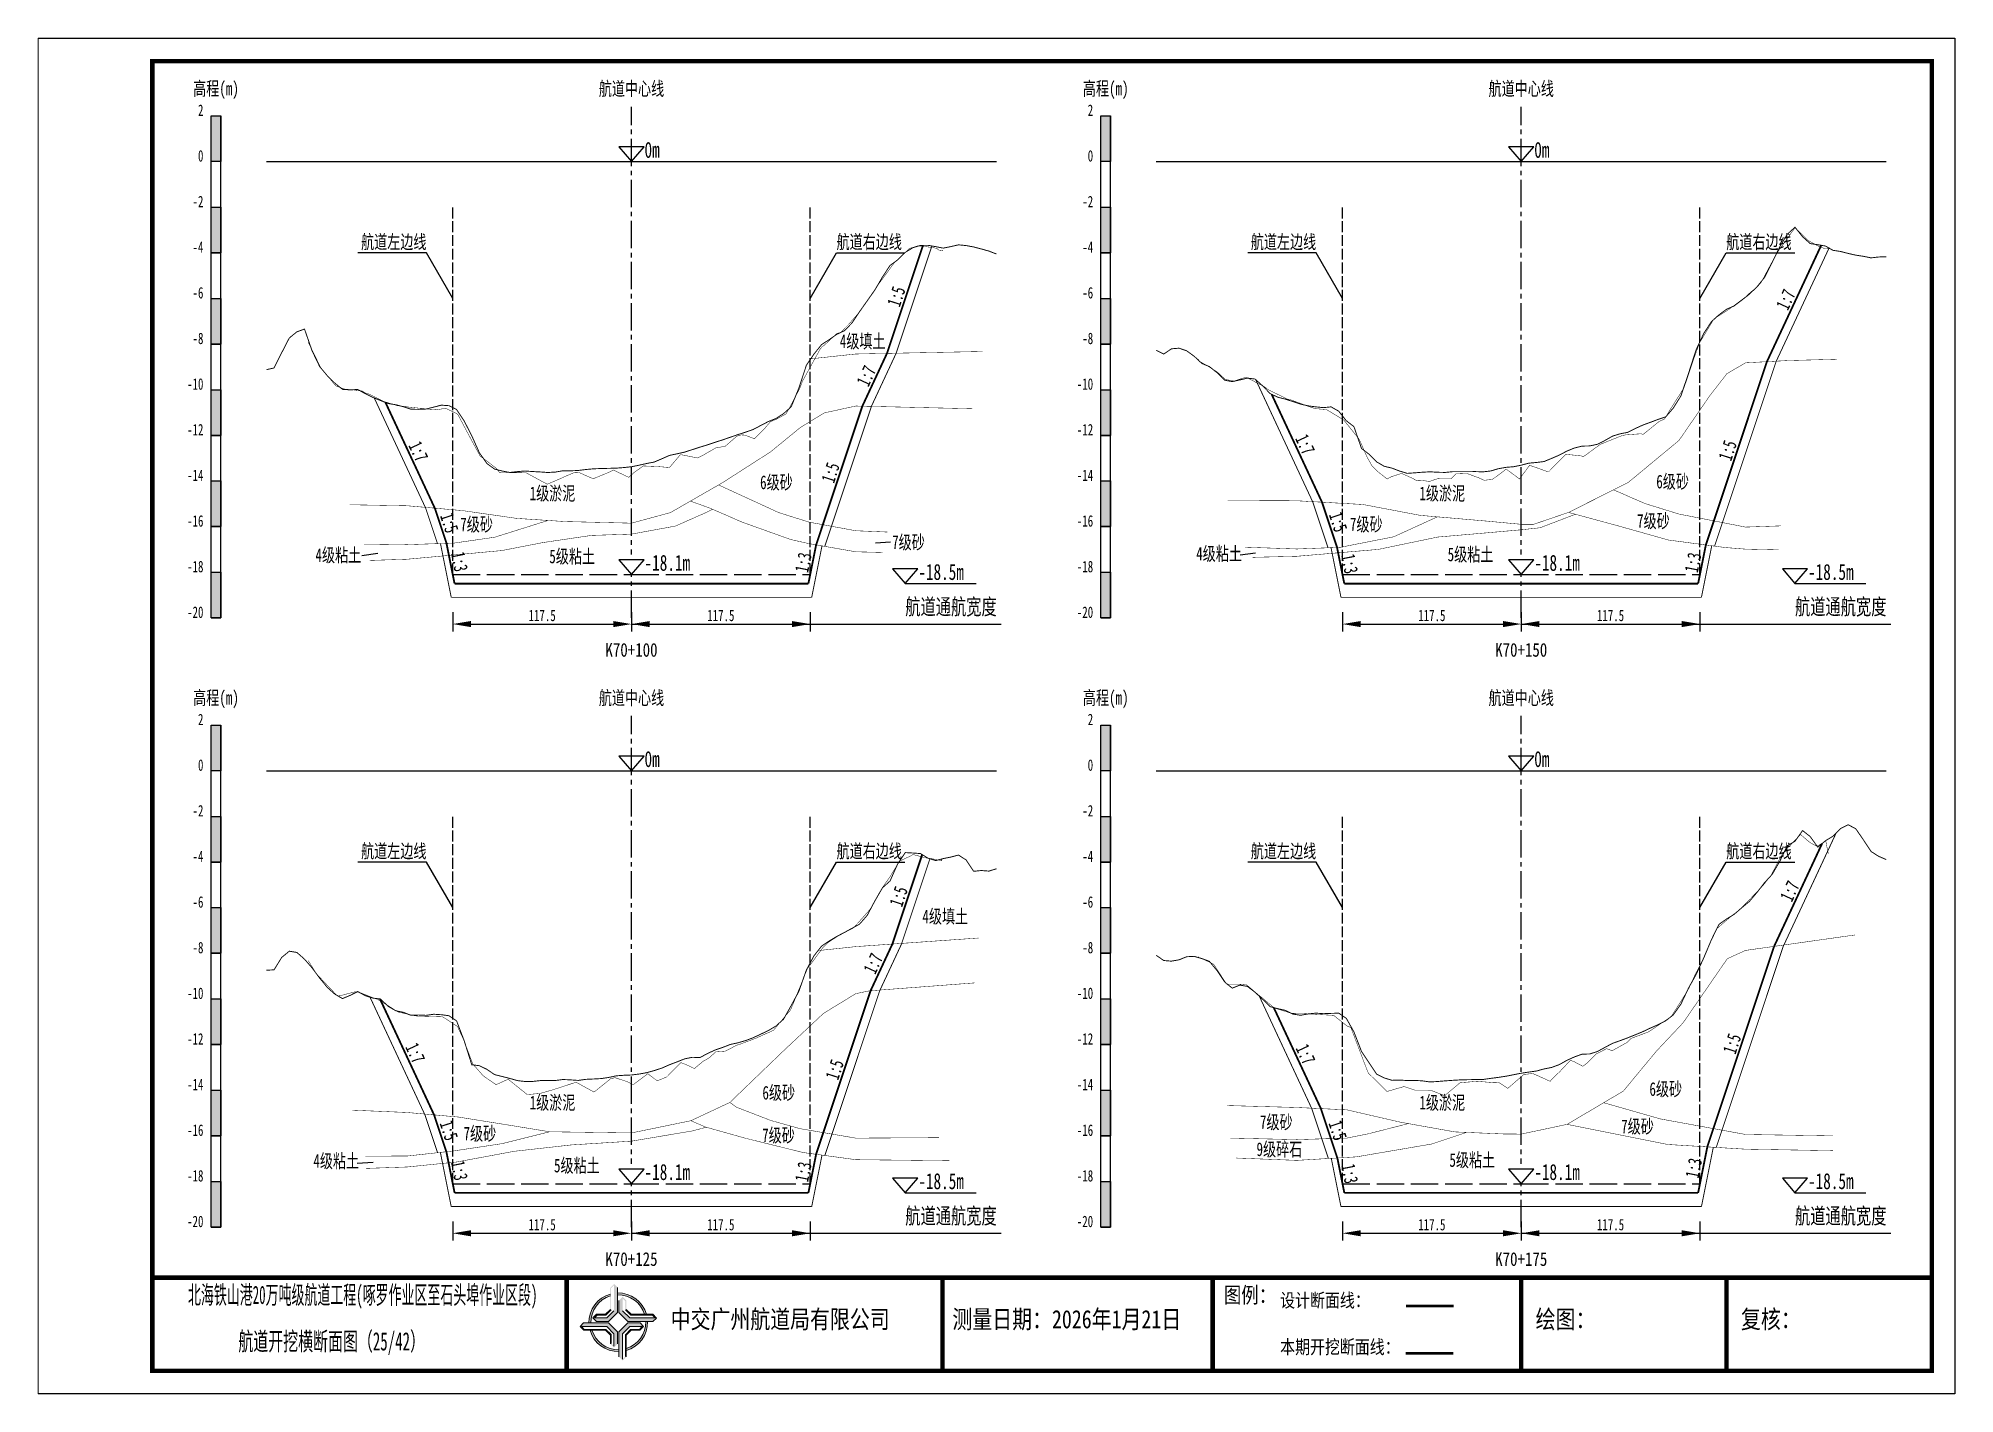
# Paper-space layout 'HDM_28' of a CAD drawing. Header units: millimetres. Extents: x 0 to 420, y 0 to 297.
# The model-space entities are those that its viewports show. They can reach past a viewport. Long polylines and large blocks are cut down to what shows.
import ezdxf
from ezdxf.enums import TextEntityAlignment as Align

# ---------------------------------------------------------------- set-up
doc = ezdxf.new("R2010")
doc.units = ezdxf.units.MM
for name, pattern in [('ACAD_ISO02W100', [15, 12, -3]), ('ACAD_ISO05W100', [33, 24, -3, 0, -3, 0, -3]), ('CENTER2', [1.125, 0.75, -0.125, 0.125, -0.125])]:
    doc.linetypes.add(name, pattern=pattern)
for name, color, linetype in [('0-图框图名', 2, 'Continuous'), ('0-桩号', 1, 'Continuous'), ('0-航道左右边线标注', 8, 'Continuous'), ('1-疏浚底高', 7, 'Continuous'), ('1-通航宽度', 7, 'Continuous'), ('1-通航底高', 7, 'Continuous'), ('202601', 5, 'Continuous'), ('DMX', 20, 'Continuous'), ('L1', 7, 'Continuous'), ('图幅外框线', 145, 'Continuous'), ('地质分层', 6, 'Continuous'), ('坡比', 1, 'Continuous'), ('尺寸标注', 1, 'Continuous'), ('开挖线', 4, 'Continuous'), ('标尺', 7, 'Continuous'), ('超挖线', 3, 'Continuous'), ('辅助框', 7, 'Continuous'), ('通航底面线', 7, 'ACAD_ISO02W100')]:
    doc.layers.add(name, color=color, linetype=linetype)
doc.styles.get("Standard").update_dxf_attribs({"font": 'arial.ttf'})
doc.styles.add('仿宋', font='仿宋_GB2312.ttf', dxfattribs={"width": 0.8})
doc.styles.add('仿宋GB2312', font='仿宋_GB2312.ttf', dxfattribs={"width": 0.7, "height": 2.5})
doc.styles.add('仿宋体', font='仿宋_GB2312.ttf', dxfattribs={"width": 0.8})
doc.dimstyles.new('2000', dxfattribs={"dimtxt": 3, "dimasz": 2.5, "dimexe": 1.25, "dimexo": 0.625, "dimtad": 1, "dimlfac": 2, "dimdsep": 46, "dimtxsty": 'Standard', "dimcen": 2.5, "dimadec": 0, "dimazin": 0, "dimtfac": 1, "dimtmove": 0, "dimatfit": 3, "dimfxl": 0, "dimarcsym": 0})

psp = doc.layouts.new('HDM_28')

msp = doc.modelspace()

# ---------------------------------------------------------------- texts
at = {"layer": '0-航道左右边线标注', "style": '仿宋', "width": 0.7}
for p in [(715.0598306408108, -3165.499999999984), (910.0598306435838, -3165.499999999984), (715.0598306410127, -3298.999999999984), (910.0598306435038, -3298.999999999984)]:
    msp.add_text('航道左边线', height=3, dxfattribs=at).set_placement(p, align=Align.BOTTOM_RIGHT)
for p in [(804.9401693590453, -3165.500000000016), (999.9401693592472, -3165.500000000016), (804.9401693592472, -3299.000000000016), (999.9401693590453, -3299.000000000016)]:
    msp.add_text('航道右边线', height=3, dxfattribs=at).set_placement(p, align=Align.BOTTOM_LEFT)
at = {"layer": '1-通航宽度', "style": '仿宋', "width": 0.7}
for p in [(820, -3245.85), (1015, -3245.85), (820, -3379.35), (1015, -3379.35)]:
    msp.add_text('航道通航宽度', height=3.5, dxfattribs=at).set_placement(p, align=Align.BOTTOM_LEFT)
at = {"layer": 'L1', "style": '仿宋', "width": 0.7}
for p in [(759.9999999999995, -3129.52892156085), (954.9999999999995, -3129.52892156085), (759.9999999999995, -3263.028921559919), (954.9999999999995, -3263.028921559919)]:
    msp.add_text('航道中心线', height=3, dxfattribs=at).set_placement(p, align=Align.MIDDLE_CENTER)
for p in [(762.856123795325, -3144.679669429315), (957.856123795325, -3144.679669429315), (762.856123795325, -3278.179669428384), (957.856123795325, -3278.179669428384)]:
    msp.add_text('0m ', height=3.5, dxfattribs=at).set_placement(p)
at = {"layer": '地质分层', "linetype": 'Continuous', "width": 0.7}
for s, style, p in [('4级填土', '仿宋GB2312', (810.66587643823, -3184.863985955122)), ('1级淤泥', '仿宋GB2312', (742.692145174819, -3218.208355638308)), ('6级砂', '仿宋GB2312', (791.7632217201608, -3215.780141679566)), ('1级淤泥', '仿宋GB2312', (937.6921451768981, -3218.208355638308)), ('6级砂', '仿宋GB2312', (988.1816781702728, -3215.622572415443)), ('7级砂', '仿宋GB2312', (726.0484819252015, -3225.002615551231)), ('7级砂', '仿宋GB2312', (921.0329490626755, -3224.992860087386)), ('7级砂', '仿宋GB2312', (983.9646873768215, -3224.251712390109)), ('4级粘土', '仿宋GB2312', (695.7462134250745, -3231.726044186882)), ('7级砂', '仿宋GB2312', (820.7023485976606, -3228.907188502177)), ('4级粘土', '仿宋GB2312', (888.7731498688008, -3231.421649017553)), ('5级粘土', '仿宋GB2312', (943.8842852531161, -3231.578003993985)), ('5级粘土', '仿宋GB2312', (747.0028636999705, -3232.016835217815)), ('4级填土', '仿宋GB2312', (828.778183587543, -3310.916865772699)), ('6级砂', '仿宋GB2312', (986.6779434654964, -3348.740733726176)), ('1级淤泥', '仿宋GB2312', (742.6921451743269, -3351.708355638308)), ('6级砂', '仿宋GB2312', (792.2738862580518, -3349.542822200758)), ('1级淤泥', '仿宋GB2312', (937.692145174819, -3351.708355638308)), ('7级砂', '仿宋GB2312', (901.3124394337065, -3355.980769741498)), ('7级砂', '仿宋GB2312', (980.4828791544569, -3356.92252188201)), ('7级砂', '仿宋GB2312', (726.7710109649488, -3358.502371915005)), ('7级砂', '仿宋GB2312', (792.2160156201717, -3358.87287372963)), ('9级碎石', '仿宋体', (901.9956636918141, -3361.935780659634)), ('4级粘土', '仿宋GB2312', (695.2901126314755, -3364.503422859769)), ('5级粘土', '仿宋GB2312', (748.0283013405133, -3365.499838527649)), ('5级粘土', '仿宋GB2312', (944.2689371033266, -3364.290778445335))]:
    msp.add_text(s, height=3, dxfattribs=dict(at, style=style)).set_placement(p, align=Align.MIDDLE_CENTER)
at = {"layer": '坡比', "style": '仿宋体', "width": 0.7}
for s, rotation, p in [('1:5', 72, (818.0427441308452, -3175.072098043628)), ('1:7', 65, (1012.989115156903, -3175.758343739894)), ('1:7', 65, (811.4842340014452, -3192.47567920068)), ('1:7', 295, (713.3018235980946, -3209.029175654228)), ('1:7', 295, (907.6362638840827, -3207.486030187434)), ('1:5', 72, (1000.259492767028, -3208.805297589022)), ('1:5', 72, (803.6352591981029, -3213.667286399381)), ('1:5', 288, (720.0759870531554, -3224.677204315628)), ('1:5', 288, (914.8874101786514, -3224.472546607129)), ('1:3', 281, (722.3077854584653, -3233.188972908307)), ('1:3', 79, (797.6561065978278, -3233.354761319566)), ('1:3', 281, (917.3980546912337, -3233.640319061753)), ('1:3', 79, (992.6534258305963, -3233.368165166119)), ('1:5', 72, (818.5483104042578, -3306.540686801432)), ('1:7', 65, (1013.869337361332, -3305.379630768627)), ('1:7', 65, (812.9789792277898, -3321.244076972974)), ('1:7', 295, (712.6187686188266, -3340.857877977887)), ('1:7', 295, (907.7430291793639, -3341.122723049637)), ('1:5', 72, (1001.208041187879, -3338.81839706264)), ('1:5', 72, (804.5335693173953, -3344.492339772478)), ('1:5', 288, (719.9783175124722, -3357.813844162522)), ('1:5', 288, (914.7953509849634, -3357.811349671692)), ('1:3', 79, (992.8137354439818, -3366.066617088796)), ('1:3', 281, (722.2901950733769, -3366.601020985325)), ('1:3', 79, (797.6511065973549, -3366.879761319471)), ('1:3', 281, (917.4267950738498, -3367.284020985229))]:
    msp.add_text(s, height=3, rotation=rotation, dxfattribs=at).set_placement(p, align=Align.MIDDLE)
at = {"layer": '辅助框', "color": 7, "style": '仿宋GB2312'}
for s, width, p in [('北海铁山港20万吨级航道工程(啄罗作业区至石头埠作业区段)', 0.52, (701.0922641002206, -3393.84125590487)), ('         航道开挖横断面图（25/42）', 0.6, (686.9466304102485, -3404.028455383558))]:
    msp.add_text(s, height=4, dxfattribs=dict(at, width=width)).set_placement(p, align=Align.MIDDLE_CENTER)
at = {"layer": '辅助框', "insert": (889.8269339582755, -3392.131954133957), "char_height": 3.5, "width": 20.65205776894732, "attachment_point": 1, "style": '仿宋'}
msp.add_mtext('{\\C3;图例：}', dxfattribs=at)
at = {"layer": '辅助框', "color": 7, "lineweight": 50, "insert": (902.1653762092857, -3393.551345709999), "char_height": 3, "width": 26.24716962347821, "attachment_point": 1, "style": '仿宋'}
msp.add_mtext('设计断面线：', dxfattribs=at)
at = {"layer": '辅助框', "lineweight": 0, "char_height": 4, "width": 115.8863471220259, "attachment_point": 1}
for s, insert in [('{\\fKaiTi|b0|i0|c134|p49;\\W0.8;中交广州航道局有限公司}', (768.5828873342745, -3397.182042507085)), ('{\\fKaiTi|b0|i0|c134|p49;\\W0.8;测量日期：2026年1月21日}', (830.3284275252676, -3397.182042507085)), ('{\\fKaiTi|b0|i0|c134|p49;\\W0.8;绘图：}', (958.1550933683716, -3397.182042507085)), ('{\\fKaiTi|b0|i0|c134|p49;\\W0.8;复核：}', (1003.155093368372, -3397.182042507085))]:
    msp.add_mtext(s, dxfattribs=dict(at, insert=insert))
at = {"layer": '辅助框', "color": 1, "insert": (902.1653762092857, -3403.760362698303), "char_height": 3, "width": 26.24716962347821, "attachment_point": 1, "style": '仿宋'}
msp.add_mtext('本期开挖断面线：', dxfattribs=at)

# ---------------------------------------------------------------- blocks, each defined once
blk = doc.blocks.new('标尺')
at = {"layer": '标尺', "linetype": 'Continuous'}
for points in [[(-2.116669999959413, 100), (0, 100), (0, 90), (-2.116669999959413, 90)], [(-2.116669999959413, 80), (0, 80), (0, 70), (-2.116669999959413, 70)], [(-2.116669999959413, 60), (0, 60), (0, 50), (-2.116669999959413, 50)], [(-2.116669999959413, 40), (0, 40), (0, 30), (-2.116669999959413, 30)], [(-2.116669999959413, 20), (0, 20), (0, 10), (-2.116669999959413, 10)], [(-2.116669999959413, 0), (0, 0), (0, -10), (-2.116669999959413, -10)]]:
    blk.add_hatch(color=256, dxfattribs=at).paths.add_polyline_path(points)
for p, q in [((-2.116669999959413, -10), (-2.116669999959413, 100)), ((0, -10), (0, 100)), ((-2.116669999959413, 80), (0, 80)), ((-2.116669999959413, 70), (0, 70)), ((-2.116669999959413, 60), (0, 60)), ((-2.116669999959413, 50), (0, 50)), ((-2.116669999959413, 40), (0, 40)), ((-2.116669999959413, 30), (0, 30)), ((-2.116669999959413, 20), (0, 20)), ((-2.116669999959413, 10), (0, 10)), ((-2.116669999959413, 0), (0, 0)), ((-2.116669999959413, -10), (0, -10))]:
    blk.add_line(p, q, dxfattribs=at)
at = {"layer": '标尺'}
for points in [[(-2.116669999959413, 100), (0, 100), (0, 90), (-2.116669999959413, 90)], [(-2.116669999959413, 100), (0, 100), (0, 90), (-2.116669999959413, 90)], [(-2.116669999959413, 80), (0, 80), (0, 70), (-2.116669999959413, 70)], [(-2.116669999959413, 80), (0, 80), (0, 70), (-2.116669999959413, 70)], [(-2.116669999959413, 60), (0, 60), (0, 50), (-2.116669999959413, 50)], [(-2.116669999959413, 60), (0, 60), (0, 50), (-2.116669999959413, 50)], [(-2.116669999959413, 40), (0, 40), (0, 30), (-2.116669999959413, 30)], [(-2.116669999959413, 40), (0, 40), (0, 30), (-2.116669999959413, 30)], [(-2.116669999959413, 20), (0, 20), (0, 10), (-2.116669999959413, 10)], [(-2.116669999959413, 20), (0, 20), (0, 10), (-2.116669999959413, 10)], [(-2.116669999959413, 0), (0, 0), (0, -10), (-2.116669999959413, -10)], [(-2.116669999959413, 0), (0, 0), (0, -10), (-2.116669999959413, -10)]]:
    blk.add_lwpolyline(points, close=True, dxfattribs=at)
at = {"layer": '标尺', "style": '仿宋GB2312', "width": 0.7}
blk.add_text('高程(m)', height=3, dxfattribs=at).set_placement((-1.058334999950603, 106.0000000009313), align=Align.MIDDLE_CENTER)
for s, p in [('2', (-3.816669999971054, 100)), ('0', (-3.816669999971054, 90)), ('-2', (-3.816669999971054, 80)), ('-4', (-3.816669999971054, 70)), ('-6', (-3.816669999971054, 60)), ('-8', (-3.816669999971054, 50)), ('-10', (-3.816669999971054, 40)), ('-12', (-3.816669999971054, 30)), ('-14', (-3.816669999971054, 20)), ('-16', (-3.816669999971054, 10)), ('-18', (-3.816669999971054, 0)), ('-20', (-3.816669999971054, -10))]:
    blk.add_text(s, height=2.5, dxfattribs=at).set_placement(p, align=Align.RIGHT)
blk = doc.blocks.new('*D104')
at = {"layer": 'Defpoints', "color": 0, "ltscale": 0.5}
for p in [(720.833333332678, -3236), (760, -3236), (760, -3246.853245546349)]:
    blk.add_point(p, dxfattribs=at)
at = {"layer": '尺寸标注', "color": 0, "lineweight": -2, "ltscale": 0.5}
for p, q in [((720.833333332678, -3244.25), (720.833333332678, -3248.453245546349)), ((760, -3244.25), (760, -3248.453245546349)), ((724.833333332678, -3246.853245546349), (756, -3246.853245546349))]:
    blk.add_line(p, q, dxfattribs=at)
at = {"layer": '尺寸标注', "color": 0, "ltscale": 0.5}
for points in [[(724.833333332678, -3246.186578879683), (724.833333332678, -3247.519912213016), (720.833333332678, -3246.853245546349)], [(756, -3246.186578879683), (756, -3247.519912213016), (760, -3246.853245546349)]]:
    blk.add_solid(points, dxfattribs=at)
at = {"layer": '尺寸标注', "color": 0, "ltscale": 0.5, "insert": (740.416666666339, -3244.978245546349), "char_height": 2.5, "attachment_point": 5, "style": '仿宋GB2312'}
blk.add_mtext('117.5', dxfattribs=at)
blk = doc.blocks.new('*D105')
at = {"layer": 'Defpoints', "color": 0, "ltscale": 0.5}
for p in [(720.8333333328799, -3369.5), (760, -3369.5), (760, -3380.353215328327)]:
    blk.add_point(p, dxfattribs=at)
at = {"layer": '尺寸标注', "color": 0, "lineweight": -2, "ltscale": 0.5}
for p, q in [((720.8333333328799, -3377.75), (720.8333333328799, -3381.953215328327)), ((724.8333333328799, -3380.353215328327), (756, -3380.353215328327)), ((760, -3377.75), (760, -3381.953215328327))]:
    blk.add_line(p, q, dxfattribs=at)
at = {"layer": '尺寸标注', "color": 0, "ltscale": 0.5}
for points in [[(724.8333333328799, -3379.68654866166), (724.8333333328799, -3381.019881994993), (720.8333333328799, -3380.353215328327)], [(756, -3379.68654866166), (756, -3381.019881994993), (760, -3380.353215328327)]]:
    blk.add_solid(points, dxfattribs=at)
at = {"layer": '尺寸标注', "color": 0, "ltscale": 0.5, "insert": (740.4166666664399, -3378.478215328327), "char_height": 2.5, "attachment_point": 5, "style": '仿宋GB2312'}
blk.add_mtext('117.5', dxfattribs=at)
blk = doc.blocks.new('*D106')
at = {"layer": 'Defpoints', "color": 0, "ltscale": 0.5}
for p in [(915.833333335451, -3236), (955, -3236), (955, -3246.852977971937)]:
    blk.add_point(p, dxfattribs=at)
at = {"layer": '尺寸标注', "color": 0, "lineweight": -2, "ltscale": 0.5}
for p, q in [((915.833333335451, -3244.25), (915.833333335451, -3248.452977971937)), ((955, -3244.25), (955, -3248.452977971937)), ((919.833333335451, -3246.852977971937), (951, -3246.852977971937))]:
    blk.add_line(p, q, dxfattribs=at)
at = {"layer": '尺寸标注', "color": 0, "ltscale": 0.5}
for points in [[(919.833333335451, -3246.186311305271), (919.833333335451, -3247.519644638604), (915.833333335451, -3246.852977971937)], [(951, -3246.186311305271), (951, -3247.519644638604), (955, -3246.852977971937)]]:
    blk.add_solid(points, dxfattribs=at)
at = {"layer": '尺寸标注', "color": 0, "ltscale": 0.5, "insert": (935.4166666677255, -3244.977977971937), "char_height": 2.5, "attachment_point": 5, "style": '仿宋GB2312'}
blk.add_mtext('117.5', dxfattribs=at)
blk = doc.blocks.new('*D107')
at = {"layer": 'Defpoints', "color": 0, "ltscale": 0.5}
for p in [(915.833333335371, -3369.5), (955, -3369.5), (955, -3380.352947699937)]:
    blk.add_point(p, dxfattribs=at)
at = {"layer": '尺寸标注', "color": 0, "lineweight": -2, "ltscale": 0.5}
for p, q in [((915.833333335371, -3377.75), (915.833333335371, -3381.952947699936)), ((919.833333335371, -3380.352947699937), (951, -3380.352947699937)), ((955, -3377.75), (955, -3381.952947699936))]:
    blk.add_line(p, q, dxfattribs=at)
at = {"layer": '尺寸标注', "color": 0, "ltscale": 0.5}
for points in [[(919.833333335371, -3379.68628103327), (919.833333335371, -3381.019614366603), (915.833333335371, -3380.352947699937)], [(951, -3379.68628103327), (951, -3381.019614366603), (955, -3380.352947699937)]]:
    blk.add_solid(points, dxfattribs=at)
at = {"layer": '尺寸标注', "color": 0, "ltscale": 0.5, "insert": (935.4166666676855, -3378.477947699937), "char_height": 2.5, "attachment_point": 5, "style": '仿宋GB2312'}
blk.add_mtext('117.5', dxfattribs=at)
blk = doc.blocks.new('*D65')
at = {"layer": 'Defpoints', "color": 0, "ltscale": 0.5}
for p in [(760, -3236), (799.1666666671199, -3236), (799.1666666671199, -3246.853191821139)]:
    blk.add_point(p, dxfattribs=at)
at = {"layer": '尺寸标注', "color": 0, "lineweight": -2, "ltscale": 0.5}
for p, q in [((760, -3244.25), (760, -3248.453191821139)), ((799.1666666671199, -3244.25), (799.1666666671199, -3248.453191821139)), ((764, -3246.853191821139), (795.1666666671199, -3246.853191821139))]:
    blk.add_line(p, q, dxfattribs=at)
at = {"layer": '尺寸标注', "color": 0, "ltscale": 0.5}
for points in [[(764, -3246.186525154473), (764, -3247.519858487806), (760, -3246.853191821139)], [(795.1666666671199, -3246.186525154473), (795.1666666671199, -3247.519858487806), (799.1666666671199, -3246.853191821139)]]:
    blk.add_solid(points, dxfattribs=at)
at = {"layer": '尺寸标注', "color": 0, "ltscale": 0.5, "insert": (779.58333333356, -3244.978191821139), "char_height": 2.5, "attachment_point": 5, "style": '仿宋GB2312'}
blk.add_mtext('117.5', dxfattribs=at)
blk = doc.blocks.new('*D66')
at = {"layer": 'Defpoints', "color": 0, "ltscale": 0.5}
for p in [(760, -3369.5), (799.1666666673218, -3369.5), (799.1666666673218, -3380.353161592278)]:
    blk.add_point(p, dxfattribs=at)
at = {"layer": '尺寸标注', "color": 0, "lineweight": -2, "ltscale": 0.5}
for p, q in [((760, -3377.75), (760, -3381.953161592278)), ((764, -3380.353161592278), (795.1666666673218, -3380.353161592278)), ((799.1666666673218, -3377.75), (799.1666666673218, -3381.953161592278))]:
    blk.add_line(p, q, dxfattribs=at)
at = {"layer": '尺寸标注', "color": 0, "ltscale": 0.5}
for points in [[(764, -3379.686494925612), (764, -3381.019828258945), (760, -3380.353161592278)], [(795.1666666673218, -3379.686494925612), (795.1666666673218, -3381.019828258945), (799.1666666673218, -3380.353161592278)]]:
    blk.add_solid(points, dxfattribs=at)
at = {"layer": '尺寸标注', "color": 0, "ltscale": 0.5, "insert": (779.5833333336609, -3378.478161592278), "char_height": 2.5, "attachment_point": 5, "style": '仿宋GB2312'}
blk.add_mtext('117.5', dxfattribs=at)
blk = doc.blocks.new('*D67')
at = {"layer": 'Defpoints', "color": 0, "ltscale": 0.5}
for p in [(955, -3236), (994.1666666673218, -3236), (994.1666666673218, -3246.852924200759)]:
    blk.add_point(p, dxfattribs=at)
at = {"layer": '尺寸标注', "color": 0, "lineweight": -2, "ltscale": 0.5}
for p, q in [((955, -3244.25), (955, -3248.452924200759)), ((994.1666666673218, -3244.25), (994.1666666673218, -3248.452924200759)), ((959, -3246.852924200759), (990.1666666673218, -3246.852924200759))]:
    blk.add_line(p, q, dxfattribs=at)
at = {"layer": '尺寸标注', "color": 0, "ltscale": 0.5}
for points in [[(959, -3246.186257534092), (959, -3247.519590867425), (955, -3246.852924200759)], [(990.1666666673218, -3246.186257534092), (990.1666666673218, -3247.519590867425), (994.1666666673218, -3246.852924200759)]]:
    blk.add_solid(points, dxfattribs=at)
at = {"layer": '尺寸标注', "color": 0, "ltscale": 0.5, "insert": (974.5833333336609, -3244.977924200759), "char_height": 2.5, "attachment_point": 5, "style": '仿宋GB2312'}
blk.add_mtext('117.5', dxfattribs=at)
blk = doc.blocks.new('*D68')
at = {"layer": 'Defpoints', "color": 0, "ltscale": 0.5}
for p in [(955, -3369.5), (994.1666666671199, -3369.5), (994.1666666671199, -3380.35289391791)]:
    blk.add_point(p, dxfattribs=at)
at = {"layer": '尺寸标注', "color": 0, "lineweight": -2, "ltscale": 0.5}
for p, q in [((955, -3377.75), (955, -3381.95289391791)), ((959, -3380.35289391791), (990.1666666671199, -3380.35289391791)), ((994.1666666671199, -3377.75), (994.1666666671199, -3381.95289391791))]:
    blk.add_line(p, q, dxfattribs=at)
at = {"layer": '尺寸标注', "color": 0, "ltscale": 0.5}
for points in [[(959, -3379.686227251244), (959, -3381.019560584577), (955, -3380.35289391791)], [(990.1666666671199, -3379.686227251244), (990.1666666671199, -3381.019560584577), (994.1666666671199, -3380.35289391791)]]:
    blk.add_solid(points, dxfattribs=at)
at = {"layer": '尺寸标注', "color": 0, "ltscale": 0.5, "insert": (974.58333333356, -3378.47789391791), "char_height": 2.5, "attachment_point": 5, "style": '仿宋GB2312'}
blk.add_mtext('117.5', dxfattribs=at)
blk = doc.blocks.new('通航底高')
at = {"layer": '1-通航底高'}
for p, q in [((-2.762494692986365, 3.232132659759372), (5.923793651163578e-06, 6.932765245437622e-06)), ((2.762506540631875, 3.232132659759372), (-2.762494692986365, 3.232132659759372)), ((5.923793651163578e-06, 6.932765245437622e-06), (2.762506540631875, 3.232132659759372))]:
    blk.add_line(p, q, dxfattribs=at)
at = {"layer": '1-通航底高', "style": '仿宋', "width": 0.7}
blk.add_attdef('通航底高', (2.856129719933961, 0.8203305718488991), '', height=3.5, dxfattribs=at)
blk = doc.blocks.new('疏浚底高')
at = {"layer": '1-疏浚底高'}
for p, q in [((-2.762500616780017, 3.232125726994127), (0, 0)), ((2.762500616838224, 3.232125726994127), (-2.762500616780017, 3.232125726994127)), ((0, 0), (2.762500616838224, 3.232125726994127)), ((-5.923793651163578e-06, -6.932765245437622e-06), (15.51466270413067, -6.932765245437622e-06))]:
    blk.add_line(p, q, dxfattribs=at)
at = {"layer": '1-疏浚底高', "style": '仿宋', "width": 0.7}
blk.add_attdef('疏浚底高', (2.856123796140309, 0.8203236390836537), '', height=3.5, dxfattribs=at)

# ---------------------------------------------------------------- hatches: boundary and pattern name
at = {"layer": '辅助框'}
h = msp.add_hatch(color=5, dxfattribs=at)
edge = h.paths.add_edge_path()
edge.add_ellipse((757.1048981630241, -3399.849361724388), major_axis=(-6.017077195920141, 1.733884546287947e-06), ratio=0.9999999825377229, start_angle=-73.21171767175571, end_angle=1.446762146054482, ccw=False)
edge.add_line((755.3669512666796, -3394.088740435135), (755.3669512666796, -3393.667564622652))
edge.add_ellipse((757.1048981630241, -3399.849361724388), major_axis=(-6.421454345493813, 3.783831980513644e-06), ratio=0.9999999825377264, start_angle=-74.29719975771904, end_angle=1.35689506309039)
edge.add_line((750.6852443910574, -3400.001418438208), (751.0897390773927, -3400.001279625189))
edge = h.paths.add_edge_path()
edge.add_ellipse((757.1048981630241, -3399.849361724388), major_axis=(-6.017077195920906, 2.624791690933952e-07), ratio=0.9999999825377339, start_angle=196.7802887631043, end_angle=271.43091869106274, ccw=False)
edge.add_line((762.8657615297174, -3398.112217217457), (763.286920863155, -3398.112217217457))
edge.add_ellipse((757.1048981630241, -3399.849361724388), major_axis=(-6.42145434549481, 2.055023733972632e-07), ratio=0.9999999825377471, start_angle=195.6953323995753, end_angle=271.3407921785149)
edge.add_line((756.9546420991753, -3393.429665483964), (756.9546420991753, -3393.834160818589))
edge = h.paths.add_edge_path()
edge.add_ellipse((757.1048981630241, -3399.849361724388), major_axis=(-6.421454345494847, 2.398647111377442e-07), ratio=0.9999999825377328, start_angle=105.7065267224622, end_angle=181.3336320078198)
edge.add_line((763.5246130739188, -3399.699907793533), (763.1201189907229, -3399.699907793533))
edge.add_ellipse((757.1048981630241, -3399.849361724388), major_axis=(-6.017077195920033, 3.038804149501319e-06), ratio=0.9999999825377467, start_angle=106.79232762585761, end_angle=181.4233031416354, ccw=False)
edge.add_line((758.8432505373096, -3405.609860479367), (758.8432505373096, -3406.031044626963))
edge = h.paths.add_edge_path()
edge.add_ellipse((757.1048981630241, -3399.849361724388), major_axis=(6.017077195919978, 2.129043967020969e-06), ratio=0.9999999825377341, start_angle=196.8039056354283, end_angle=271.4347580706571, ccw=False)
edge.add_line((751.3447520357107, -3401.588882915747), (750.9235845111345, -3401.589027449381))
edge.add_ellipse((757.1048981630241, -3399.849361724388), major_axis=(6.421454345494965, 1.010893226884053e-06), ratio=0.9999999825377122, start_angle=195.7186902341801, end_angle=271.3444001294426)
edge.add_line((757.2555596834158, -3406.269048223508), (757.2555596834158, -3405.864552247775))
h = msp.add_hatch(color=5, dxfattribs=at)
h.paths.add_polyline_path([(756.9546420991753, -3392.245531914723), (756.1757059266901, -3391.467633330833), (755.3669512666796, -3392.276153838646), (755.3669512666796, -3397.036597661984), (754.2904413515066, -3398.112023077023), (752.3438002473747, -3398.112023077023), (751.5476570161914, -3398.907358599198), (752.3430715364551, -3399.699178399098), (754.9786408998405, -3399.699178399098), (756.9546420991753, -3397.723855132592)])
h.paths.add_polyline_path([(756.1454878358876, -3397.335033672583), (754.5901777498161, -3398.890380010616), (751.8645652040576, -3398.890380010616), (752.465260373119, -3398.292388775122), (754.4098916048144, -3398.292388775122), (755.5465556764638, -3397.124466802609), (755.5465556764638, -3392.365021880639), (756.1454878358876, -3391.767331255448)], flags=16)
h = msp.add_hatch(color=5, dxfattribs=at)
h.paths.add_polyline_path([(759.2303930909967, -3399.699907793533), (764.7087164369558, -3399.699907793533), (765.4866149782275, -3398.920971685421), (764.67809453449, -3398.112217217457), (759.9176505189871, -3398.112217217457), (758.8422251466845, -3397.03570710994), (758.8422251466845, -3395.089066240799), (758.0468895387685, -3394.292922881615), (757.2550698885059, -3395.088337358963), (757.2550698885059, -3397.723906744015)])
h.paths.add_polyline_path([(758.0638682985341, -3397.335443487179), (758.0638682985341, -3394.609831133377), (758.6618594270682, -3395.2105261531), (758.6618594270682, -3397.155157427323), (759.8297815492487, -3398.291821563255), (764.5892263856863, -3398.291821563255), (765.1869169893299, -3398.89075359441), (759.619214657787, -3398.89075359441)], flags=16)
h = msp.add_hatch(color=5, dxfattribs=at)
h.paths.add_polyline_path([(754.9782503542041, -3399.99994512273), (749.4999273286795, -3400.00182517649), (748.7222961366509, -3400.781028228294), (749.5310940767264, -3401.589505327714), (754.2915378358697, -3401.587871709836), (755.3673325624501, -3402.664012334835), (755.3680006044244, -3404.610653374684), (756.1636093935107, -3405.40652363826), (756.9551560121512, -3404.610837432396), (756.9542515535389, -3401.975268389237)])
h.paths.add_polyline_path([(756.1455864869987, -3402.36400901438), (756.1465218568777, -3405.089621367943), (755.5483246248101, -3404.489131426346), (755.54765728778, -3402.544500322831), (754.3793451326226, -3401.408237114918), (749.6199005739128, -3401.409870391381), (749.022004464898, -3400.811143438351), (754.5897064973747, -3400.80923279382)], flags=16)
h = msp.add_hatch(color=5, dxfattribs=at)
h.paths.add_polyline_path([(759.231560904119, -3399.999116607201), (757.2555596834158, -3401.974439873707), (757.2555596834158, -3407.452763262284), (758.0344958772694, -3408.230661675465), (758.8432505373096, -3407.422141167653), (758.8432505373096, -3402.661697344315), (759.9197604524528, -3401.586271929276), (761.8664015565847, -3401.586271929276), (762.6625447664296, -3400.790936407101), (761.8671302461659, -3399.999116607201)])
h.paths.add_polyline_path([(759.6200240755117, -3400.807915166866), (762.3456365785634, -3400.807915166866), (761.7449414308404, -3401.405906231177), (759.8003101778065, -3401.405906231177), (758.6636461061572, -3402.57382820369), (758.6636461061572, -3407.333273125661), (758.0647139680718, -3407.930963750851), (758.0647139680718, -3402.363261333716)], flags=16)

# ---------------------------------------------------------------- linework, layer by layer
at = {"layer": '0-航道左右边线标注', "linetype": 'ACAD_ISO02W100', "ltscale": 0.2}
for points in [[(720.8333333326782, -3236), (720.8333333326782, -3155.5)], [(799.1666666671199, -3236), (799.1666666671199, -3155.5)], [(915.8333333354512, -3236), (915.8333333354512, -3155.5)], [(994.1666666673218, -3236), (994.1666666673218, -3155.5)], [(720.8333333328801, -3369.5), (720.8333333328801, -3289)], [(799.1666666673218, -3369.5), (799.1666666673218, -3289)], [(915.8333333353712, -3369.5), (915.8333333353712, -3289)], [(994.1666666671199, -3369.5), (994.1666666671199, -3289)]]:
    msp.add_lwpolyline(points, dxfattribs=at)
at = {"layer": '0-航道左右边线标注'}
for points in [[(720.833333332678, -3175.5), (715.0598306408108, -3165.499999999984), (700.0598306408108, -3165.49999999994)], [(799.1666666671199, -3175.5), (804.9401693590453, -3165.500000000016), (819.9401693590453, -3165.50000000006)], [(915.833333335451, -3175.5), (910.0598306435838, -3165.499999999984), (895.0598306435838, -3165.49999999994)], [(994.1666666673218, -3175.5), (999.9401693592472, -3165.500000000016), (1014.940169359247, -3165.50000000006)], [(720.8333333328799, -3309), (715.0598306410127, -3298.999999999984), (700.0598306410127, -3298.99999999994)], [(799.1666666673218, -3309), (804.9401693592472, -3299.000000000016), (819.9401693592472, -3299.00000000006)], [(915.833333335371, -3309), (910.0598306435038, -3298.999999999984), (895.0598306435038, -3298.99999999994)], [(994.1666666671199, -3309), (999.9401693590453, -3299.000000000016), (1014.940169359045, -3299.00000000006)]]:
    msp.add_lwpolyline(points, dxfattribs=at)
at = {"layer": '1-通航宽度'}
for points in [[(760, -3246.85), (841, -3246.85)], [(955, -3246.85), (1036, -3246.85)], [(760, -3380.35), (841, -3380.35)], [(955, -3380.35), (1036, -3380.35)]]:
    msp.add_lwpolyline(points, dxfattribs=at)
at = {"layer": '202601', "color": 1, "linetype": 'Continuous', "const_width": 0.1}
for points in [[(884.1659999999995, -3188.799999999766), (884.4830370370365, -3189.19999885536), (884.5563703703696, -3189.249999999767), (884.6497037037036, -3189.350002288587), (888.3097037037036, -3191.5500001905), (890.1563703703696, -3193.250000953438), (892.0397037037036, -3193.599999427559), (894.6930370370366, -3192.749999046098), (898.0363703703696, -3194.500000953438), (898.8630370370365, -3194.950001716377), (899.4530370370366, -3195.44999885536), (903.7463703703695, -3197.54999923683), (904.4397037037036, -3197.699997901687), (906.6063703703695, -3198.500001907119), (908.4797037037035, -3199.19999885536), (909.9030370370366, -3199.649999618299), (912.3430370370365, -3199.849999427559), (915.9497037037036, -3202.050002097849), (916.1730370370366, -3202.200000762708), (916.2763703703695, -3202.349999427559), (919.4897037037035, -3206.350000381239), (921.2330370370365, -3210.3000001905), (922.3097037037036, -3212.200000762708), (923.4963703703695, -3213.399999618299), (925.6130370370365, -3215.04999923683), (926.5397037037036, -3214.550002097849), (928.7930370370366, -3213.850000381239), (930.8230370370366, -3214.750001907119), (932.1797037037036, -3215.44999885536), (933.4030370370365, -3215.399997710951), (934.9197037037036, -3215.600002288587), (935.4263703703696, -3215.399997710951), (936.7130370370365, -3214.999998092417), (939.6030370370365, -3215.04999923683), (940.6930370370366, -3213.949997901687), (942.9330370370366, -3213.850000381239), (943.0163703703695, -3213.850000381239), (943.0897037037035, -3213.850000381239), (945.6730370370366, -3214.79999828315), (946.8863703703696, -3215.350001334909), (948.6997037037036, -3215.15000152565), (950.7830370370366, -3213.599999427559), (951.6263703703696, -3212.94999885536), (951.9897037037035, -3213.100002288587), (954.6330370370365, -3215.04999923683), (955.7163703703695, -3213.599999427559), (956.8330370370365, -3212.050002097849), (960.8963703703696, -3213.500001907119), (960.9597037037036, -3213.500001907119), (961.0297037037035, -3213.450000762708), (964.7563703703695, -3209.649999618299), (968.1497037037034, -3209.999998092417), (968.5063703703695, -3210.199997901687), (969.0263703703695, -3209.900000571968), (972.2897037037035, -3207.499998092417), (972.3863703703696, -3207.450001716377), (977.1063703703694, -3205.550001144178), (977.8397037037034, -3205.399997710951), (981.2630370370366, -3205.15000152565), (981.7130370370364, -3205.3000001905), (983.8230370370366, -3203.599999427559), (985.1697037037036, -3202.499998092417), (986.4230370370365, -3201.899998664627), (987.5597037037037, -3199.999998092417), (990.6930370370364, -3195.04999923683), (992.9897037037035, -3188.250000953438), (994.0997037037037, -3185.200000285869), (996.7997037037035, -3180.699999809029), (997.1963703703696, -3180.04999923683), (997.3397037037034, -3179.900000571968), (1000.519703703703, -3177.900000095136), (1003.97637037037, -3175.3000001905), (1004.219703703704, -3175.100000381239), (1005.129703703703, -3174.249999999767), (1006.943037037036, -3172.749999046098), (1007.606370370369, -3171.949999809029), (1009.093037037037, -3169.150000095136), (1010.94637037037, -3165.699999809029), (1014.646370370369, -3160.499999999767), (1014.973037037037, -3160.050000428919), (1015.053037037037, -3160.050000428919), (1017.879703703703, -3162.8000001905), (1020.13637037037, -3164.0500001905), (1021.68637037037, -3164.649999618299), (1022.543037037037, -3164.549999713667), (1022.553037037037, -3164.299999952078)], [(689.1660000001984, -3185.1), (691.7197037039025, -3190.300000190729), (691.8697037039025, -3190.60000228882), (695.1797037039025, -3194.64999961853), (697.0330370372355, -3195.350001335142), (698.7363703705685, -3195.5), (701.0163703705684, -3195.800002098078), (701.6397037039025, -3196.200001716608), (702.4330370372355, -3196.449997901909), (705.6430370372354, -3198.050001144409), (708.7097037039025, -3198.99999904632), (709.6097037039025, -3199.100001335142), (711.1897037039025, -3199.300001144409), (714.4397037039025, -3199.64999961853), (715.3430370372355, -3199.75000190735), (717.3997037039026, -3199.900000572199), (719.2563703705684, -3199.550002098078), (721.5163703705684, -3200.649998664851), (721.9630370372355, -3200.950000762939), (722.4330370372355, -3201.85000228882), (725.0697037039025, -3206.800001144409), (726.8497037039025, -3210.049999237061), (730.2930370372355, -3212.650001525879), (731.0763703705685, -3213.59999942779), (731.2563703705684, -3213.59999942779), (731.4463703705685, -3213.650000572199), (731.7630370372354, -3213.650000572199), (736.9163703705685, -3213.700001716608), (737.8197037039025, -3214.199998855591), (741.5297037039024, -3216.200001716608), (742.8730370372355, -3215.649998664851), (747.3163703705685, -3213.700001716608), (748.5463703705685, -3213.650000572199), (750.3030370372355, -3214.44999980926), (751.6230370372355, -3214.99999809265), (755.1763703705685, -3213.549998283392), (756.0563703705685, -3213.10000228882), (757.4930370372355, -3213.799999237061), (759.4197037039025, -3214.700000762939), (760.5030370372355, -3213.700001716608), (762.5963703705685, -3212.200000762939), (765.9563703705685, -3212.34999942779), (768.3230370372355, -3212.549999237061), (770.6597037039026, -3209.799998283392), (770.9397037039025, -3209.75000190735), (774.4730370372355, -3210.449998855591), (775.6130370372355, -3209.900000572199), (778.4697037039025, -3208.250000953669), (780.5463703705685, -3207.89999771118), (783.0530370372355, -3205.69999980926), (784.0363703705684, -3205.39999771118), (784.8697037039025, -3205.449998855591), (786.9497037039025, -3206.24999809265), (789.0963703705685, -3204.100001335142), (790.4630370372355, -3202.49999809265), (791.5830370372355, -3202.050002098078), (793.8197037039025, -3200.849998474121), (794.2630370372354, -3200.150001525879), (796.8130370372355, -3195.350001335142), (797.5497037039025, -3193.50000190735), (801.3497037039025, -3186.600001335142), (801.7230370372355, -3186.150000572199), (802.4230370372355, -3185.60000228882), (804.9897037039025, -3183.19999980926), (805.8297037039025, -3182.949998855591), (807.6697037039025, -3181.09999942779), (809.6497037039024, -3178.85000038147), (811.6063703705685, -3176.05000066757), (813.8430370372355, -3172.800000190729), (817.4430370372355, -3167.900000095371), (817.4597037039025, -3167.849998950949), (817.4663703705685, -3167.849998950949), (817.4963703705685, -3167.800000190729), (820.9230370372355, -3164.5499997139), (822.6563703705685, -3164.00000023842), (823.7630370372354, -3164.050000190729), (826.0830370372355, -3164.349999904629), (826.9363703705685, -3164.5499997139), (827.3663703705685, -3164.900000572199), (828.2930370372355, -3165.05000042915)], [(884.1660000001984, -3319.749999999069), (884.2263703705685, -3319.799999236129), (884.4863703705685, -3319.949997900978), (885.6497037039026, -3320.449999808328), (887.5963703705685, -3321.39999771025), (888.5697037039025, -3322.899998663919), (890.4463703705685, -3325.750001906419), (893.0297037039024, -3325.750001906419), (894.8663703705685, -3325.950001715677), (897.8297037039025, -3328.450001715677), (897.9163703705685, -3328.499998091716), (899.1163703705685, -3329.500001906419), (900.6497037039024, -3330.799998282449), (900.7430370372355, -3330.900000571268), (900.8330370372355, -3330.900000571268), (901.2663703705684, -3331.100000380538), (904.6363703705684, -3332.150000571268), (907.1930370372355, -3332.200001715677), (908.9597037039025, -3332.299999236129), (910.3997037039026, -3332.400001524949), (913.8997037039026, -3332.600001334209), (916.7630370372354, -3334.900001524949), (917.6563703705685, -3335.249999999069), (921.2563703705684, -3344.700001715677), (921.3663703705685, -3344.949997900987), (921.4997037039025, -3345.249999999069), (925.6197037039025, -3349.300002097149), (925.8530370372355, -3349.199999808328), (929.3330370372355, -3348.200000762008), (931.7630370372354, -3348.999999999069), (934.5930370372355, -3348.999999999069), (935.5230370372356, -3349.149998663926), (938.2063703705685, -3350.199998854659), (941.0263703705685, -3347.850002287887), (941.6730370372355, -3347.299999236129), (941.7130370372355, -3347.299999236129), (941.7730370372356, -3347.350000380538), (945.3130370372355, -3347.049998282449), (948.4030370372354, -3347.299999236129), (950.0030370372355, -3347.249998091716), (952.0030370372355, -3348.549999236129), (952.0530370372355, -3348.600000380538), (952.0697037039025, -3348.600000380538), (952.1097037039025, -3348.549999236129), (955.5863703705685, -3345.550002097149), (957.4463703705685, -3345.350002287887), (957.5497037039025, -3345.350002287887), (958.2397037039025, -3345.649999617599), (961.3330370372355, -3347.049998282449), (961.5663703705686, -3346.750000952738), (963.5263703705684, -3344.850000380538), (965.7830370372355, -3342.449997900978), (966.5863703705686, -3342.749999999069), (968.4897037039025, -3343.749999045387), (969.4197037039025, -3343.099998473186), (971.3930370372354, -3341.100000380538), (971.6430370372354, -3340.950001715677), (973.7197037039025, -3339.900001524949), (974.9297037039025, -3340.350002287887), (978.2530370372356, -3338.499998091716), (979.0830370372355, -3337.64999771025), (982.3030370372355, -3336.449998854659), (982.7530370372356, -3336.3000001898), (983.9297037039025, -3335.550002097149), (987.8630370372355, -3332.850002287887), (989.9397037039025, -3329.650000571268), (991.7597037039025, -3326.649998663919), (993.1063703705686, -3323.699997900978), (994.6797037039025, -3320.649999617599), (996.2963703705686, -3316.850000857368), (997.7730370372356, -3313.700000285169), (998.6230370372355, -3312.949999808328), (1001.419703703903, -3310.549999712966), (1002.729703703902, -3309.550000666637), (1006.773037037236, -3305.449999808328), (1007.439703703903, -3304.750000475899), (1008.039703703902, -3304.099999903699), (1009.729703703902, -3301.950000762008), (1012.266370370568, -3297.150000571268), (1012.649703703903, -3296.699999808328), (1015.553037037236, -3293.65000033286), (1016.249703703902, -3292.99999976065), (1018.313037037236, -3294.750000475899), (1019.799703703903, -3295.549999712966), (1021.406370370569, -3294.599999426859), (1021.756370370568, -3294.399999617599), (1022.299703703903, -3297.200000523588)], [(689.1659999999995, -3320.599999998836), (690.8863703703696, -3323.400000571037), (691.5830370370365, -3324.149998663688), (694.2097037037036, -3326.950000761775), (695.5830370370365, -3328.349999426628), (696.3697037037035, -3328.250001906188), (699.3330370370365, -3327.449997900745), (700.2163703703695, -3327.499999045158), (703.8430370370365, -3328.949998854427), (704.2463703703695, -3329.050001143245), (704.3463703703695, -3329.100002287658), (706.9597037037036, -3330.649999617366), (708.8197037037036, -3331.849998472957), (712.3230370370366, -3332.649997710016), (712.7530370370365, -3332.699998854427), (712.9397037037036, -3332.749999998836), (718.1497037037036, -3332.899998663688), (718.5497037037036, -3332.899998663688), (718.5763703703695, -3332.899998663688), (718.5930370370365, -3332.899998663688), (721.8763703703695, -3335.050000189567), (723.1930370370366, -3337.899998663688), (725.2197037037035, -3343.250001906188), (727.4263703703696, -3345.750001906188), (727.7263703703695, -3345.999998091485), (730.3197037037036, -3347.800001143245), (731.9597037037036, -3347.049998282215), (732.8397037037035, -3346.649998663688), (733.0997037037035, -3346.699999808097), (736.8297037037036, -3349.700001715446), (737.1130370370365, -3349.949997900745), (737.1297037037035, -3349.949997900745), (737.1530370370365, -3349.949997900745), (737.2697037037035, -3349.949997900745), (739.9963703703695, -3349.700001715446), (742.7963703703696, -3348.899997710016), (743.2263703703695, -3348.749999045158), (743.2930370370366, -3348.749999045158), (743.3330370370365, -3348.699997900745), (743.4363703703696, -3348.699997900745), (747.8697037037035, -3347.249998091485), (751.4863703703695, -3349.250000952507), (751.7630370370365, -3349.399999617366), (752.1930370370366, -3349.100002287658), (755.4163703703696, -3346.499999998836), (756.3697037037035, -3346.249999045158), (759.1130370370365, -3347.150000571037), (760.3663703703695, -3347.800001143245), (763.2830370370366, -3345.599998472957), (763.5830370370365, -3345.399998663688), (765.6430370370365, -3346.950000761775), (767.7197037037035, -3346.100000380306), (770.8397037037035, -3342.949999808097), (772.3230370370366, -3343.549999235896), (773.7930370370366, -3344.250000952507), (775.7130370370365, -3342.649997710016), (776.9163703703696, -3342.000001906188), (778.4697037037035, -3340.599998472957), (780.5330370370366, -3340.449999808097), (783.1597037037036, -3339.100002287645), (783.7330370370365, -3338.949998854427), (787.4230370370366, -3337.550000189567), (789.0130370370365, -3336.800002096916), (790.2997037037036, -3336.249999045158), (791.1397037037035, -3335.849999426628), (793.3430370370365, -3333.200000761775), (794.7997037037036, -3331.499999998836), (795.2097037037036, -3330.599998472957), (798.5663703703696, -3322.350000380306), (801.9963703703695, -3317.699998854427), (802.9930370370365, -3316.699999808097), (804.5363703703696, -3315.700000761775), (805.8130370370366, -3314.850000380306), (808.4730370370365, -3313.549999235896), (809.6530370370365, -3312.350000380306), (812.1397037037035, -3309.550000666408), (812.7063703703695, -3308.700000284938), (815.1063703703695, -3304.450000761775), (815.7630370370365, -3303.500000475677), (816.5130370370365, -3302.450000284938), (818.7663703703695, -3298.800000189567), (821.3130370370366, -3297.600000141885), (821.6630370370366, -3297.350000380306), (824.5797037037036, -3298.099999665044), (826.0063703703695, -3298.299999474315), (827.9797037037035, -3298.700000284938), (827.9997037037035, -3298.199999569686)]]:
    msp.add_lwpolyline(points, dxfattribs=at)
at = {"layer": 'DMX', "color": 7, "linetype": 'Continuous', "const_width": 0.2}
for points in [[(875, -3186.85999999987), (875, -3186.85999999987), (876.6666666666279, -3187.689999999944), (878.3333333333721, -3186.540000000037), (880, -3186.395000000019), (881.6666666666279, -3186.964999999851), (883.3333333333721, -3188.174999999814), (885, -3189.73499999987), (886.6666666666279, -3190.439999999944), (888.3333333333721, -3191.76500000013), (890, -3193.410000000149), (891.6666666666279, -3193.729999999981), (893.3333333333721, -3193.35999999987), (895, -3192.955000000075), (896.6666666666279, -3193.165000000037), (898.3333333333721, -3194.654999999795), (900, -3196.375), (901.6666666666279, -3197.145000000019), (903.3333333333721, -3197.575000000186), (905, -3198.104999999981), (906.6666666666279, -3198.669999999925), (908.3333333333721, -3199.040000000037), (910, -3199.259999999776), (911.6666666666279, -3199.430000000168), (913.3333333333721, -3199.254999999888), (915, -3200.205000000075), (916.6666666666279, -3202.299999999814), (918.3333333333721, -3203.584999999963), (920, -3208.375), (921.6666666666279, -3209.64000000013), (923.3333333333721, -3211.330000000075), (925, -3212.285000000149), (926.6666666666279, -3212.680000000168), (928.3333333333721, -3213.319999999832), (930, -3213.830000000075), (931.6666666666279, -3213.714999999851), (933.3333333333721, -3213.580000000075), (935, -3213.490000000224), (936.6666666666279, -3213.584999999963), (938.3333333333721, -3213.625), (940, -3213.459999999963), (941.6666666666279, -3213.459999999963), (943.3333333333721, -3213.455000000075), (945, -3213.444999999832), (946.6666666666279, -3213.5), (948.3333333333721, -3213.299999999814), (950, -3212.810000000056), (951.6666666666279, -3212.509999999776), (953.3333333333721, -3212.370000000112), (955, -3212.035000000149), (956.6666666666279, -3211.595000000205), (958.3333333333721, -3211.444999999832), (960, -3211.240000000224), (961.6666666666279, -3210.549999999814), (963.3333333333721, -3209.830000000075), (965, -3208.955000000075), (966.6666666666279, -3208.270000000019), (968.3333333333721, -3207.854999999981), (970, -3207.819999999832), (971.6666666666279, -3207.464999999851), (973.3333333333721, -3206.634999999776), (975, -3205.674999999814), (976.6666666666279, -3205.165000000037), (978.3333333333721, -3204.845000000205), (980, -3204), (981.6666666666279, -3203.245000000112), (983.3333333333721, -3202.634999999776), (985, -3202.004999999888), (986.6666666666279, -3201.459999999963), (988.3333333333721, -3199.51500000013), (990, -3196.85999999987), (991.6666666666279, -3191.910000000149), (993.3333333333721, -3186.745000000112), (995, -3183.180000000168), (996.6666666666279, -3180.620000000112), (998.3333333333721, -3179.089999999851), (1000, -3177.870000000112), (1001.666666666628, -3177.14000000013), (1003.333333333372, -3175.879999999888), (1005, -3174.569999999832), (1006.666666666628, -3172.964999999851), (1008.333333333372, -3170.895000000019), (1010, -3167.620000000112), (1011.666666666628, -3164.185000000056), (1013.333333333372, -3161.410000000149), (1015, -3159.89000000013), (1016.666666666628, -3161.975000000093), (1018.333333333372, -3163.475000000093), (1020, -3163.725000000093), (1021.666666666628, -3164.009999999776), (1023.333333333372, -3164.950000000186), (1025, -3165.205000000075), (1026.666666666628, -3165.64000000013), (1028.333333333372, -3166.01500000013), (1030, -3166.26500000013), (1031.666666666628, -3166.60999999987), (1033.333333333372, -3166.415000000037), (1035, -3166.365000000224)], [(679.9999999999997, -3191.104999999981), (679.9999999999997, -3191.104999999981), (681.6666666666279, -3190.73499999987), (683.3333333333721, -3187.404999999795), (685, -3184.169999999925), (686.6666666666279, -3182.814999999944), (688.3333333333721, -3182.209999999963), (690, -3186.975000000093), (691.6666666666279, -3190.439999999944), (693.3333333333721, -3192.435000000056), (695, -3194.075000000186), (696.6666666666279, -3195.424999999814), (698.3333333333721, -3195.535000000149), (700, -3195.439999999944), (701.6666666666279, -3196.375), (703.3333333333721, -3197.189999999944), (705, -3197.870000000112), (706.6666666666279, -3198.520000000019), (708.3333333333721, -3198.790000000037), (710, -3199.225000000093), (711.6666666666279, -3199.76500000013), (713.3333333333721, -3199.810000000056), (715, -3199.729999999981), (716.6666666666279, -3199.305000000168), (718.3333333333721, -3198.884999999776), (720, -3199), (721.6666666666279, -3199.834999999963), (723.3333333333721, -3202.350000000093), (725, -3205.615000000224), (726.6666666666279, -3209.319999999832), (728.3333333333721, -3211.689999999944), (730, -3212.899999999907), (731.6666666666279, -3213.319999999832), (733.3333333333721, -3213.634999999776), (735, -3213.444999999832), (736.6666666666279, -3213.314999999944), (738.3333333333721, -3213.430000000168), (740, -3213.520000000019), (741.6666666666279, -3213.64000000013), (743.3333333333721, -3213.544999999925), (745, -3213.254999999888), (746.6666666666279, -3213.270000000019), (748.3333333333721, -3213.200000000186), (750, -3212.98499999987), (751.6666666666279, -3212.834999999963), (753.3333333333721, -3212.76500000013), (755, -3212.729999999981), (756.6666666666279, -3212.685000000056), (758.3333333333721, -3212.560000000056), (760, -3212.375), (761.6666666666279, -3212.040000000037), (763.3333333333721, -3211.669999999925), (765, -3211.345000000205), (766.6666666666279, -3210.629999999888), (768.3333333333721, -3209.895000000019), (770, -3209.540000000037), (771.6666666666279, -3209.169999999925), (773.3333333333721, -3208.629999999888), (775, -3208.089999999851), (776.6666666666279, -3207.575000000186), (778.3333333333721, -3207.01500000013), (780, -3206.490000000224), (781.6666666666279, -3205.904999999795), (783.3333333333721, -3205.334999999963), (785, -3204.799999999814), (786.6666666666279, -3204.220000000205), (788.3333333333721, -3203.339999999851), (790, -3202.470000000205), (791.6666666666279, -3201.810000000056), (793.3333333333721, -3200.73499999987), (795, -3199.25), (796.6666666666279, -3195.194999999832), (798.3333333333721, -3190.14000000013), (800, -3187.680000000168), (801.6666666666279, -3185.60999999987), (803.3333333333721, -3184.524999999907), (805, -3183.35999999987), (806.6666666666279, -3182.575000000186), (808.3333333333721, -3180.870000000112), (810, -3178.379999999888), (811.6666666666279, -3176.020000000019), (813.3333333333721, -3173.654999999795), (815, -3170.805000000168), (816.6666666666279, -3168.270000000019), (818.3333333333721, -3167.049999999814), (820, -3165.410000000149), (821.6666666666279, -3164.384999999776), (823.3333333333721, -3163.879999999888), (825, -3163.854999999981), (826.6666666666279, -3164.149999999907), (828.3333333333721, -3164.470000000205), (830, -3164.129999999888), (831.6666666666279, -3163.754999999888), (833.3333333333721, -3163.910000000149), (835, -3164.220000000205), (836.6666666666279, -3164.654999999795), (838.3333333333721, -3165.120000000112), (839.9999999999998, -3165.770000000019)], [(875, -3319.439999999944), (875, -3319.439999999944), (876.6666666666279, -3320.584999999963), (878.3333333333721, -3320.720000000205), (880, -3320.430000000168), (881.6666666666279, -3319.754999999888), (883.3333333333721, -3319.669999999925), (885, -3320.160000000149), (886.6666666666279, -3320.759999999776), (888.3333333333721, -3322.799999999814), (890, -3325.290000000037), (891.6666666666279, -3326.64000000013), (893.3333333333721, -3325.964999999851), (895, -3326.259999999776), (896.6666666666279, -3327.544999999925), (898.3333333333721, -3329.089999999851), (900, -3330.694999999832), (901.6666666666279, -3331.145000000019), (903.3333333333721, -3331.509999999776), (905, -3332.330000000075), (906.6666666666279, -3332.580000000075), (908.3333333333721, -3332.279999999795), (910, -3332.115000000224), (911.6666666666279, -3332.229999999981), (913.3333333333721, -3332.165000000037), (915, -3332.120000000112), (916.6666666666279, -3333.245000000112), (918.3333333333721, -3336.220000000205), (920, -3340.51500000013), (921.6666666666279, -3343.020000000019), (923.3333333333721, -3345.495000000112), (925, -3346.314999999944), (926.6666666666279, -3346.834999999963), (928.3333333333721, -3346.774999999907), (930, -3346.884999999776), (931.6666666666279, -3346.854999999981), (933.3333333333721, -3346.950000000186), (935, -3347.189999999944), (936.6666666666279, -3347.095000000205), (938.3333333333721, -3346.955000000075), (940, -3346.834999999963), (941.6666666666279, -3346.740000000224), (943.3333333333721, -3346.694999999832), (945, -3346.665000000037), (946.6666666666279, -3346.649999999907), (948.3333333333721, -3346.404999999795), (950, -3346.189999999944), (951.6666666666279, -3345.935000000056), (953.3333333333721, -3345.60999999987), (955, -3345.279999999795), (956.6666666666279, -3345.024999999907), (958.3333333333721, -3344.799999999814), (960, -3344.339999999851), (961.6666666666279, -3344.01500000013), (963.3333333333721, -3343.395000000019), (965, -3342.464999999851), (966.6666666666279, -3341.705000000075), (968.3333333333721, -3341.104999999981), (970, -3341.060000000056), (971.6666666666279, -3340.535000000149), (973.3333333333721, -3339.629999999888), (975, -3338.740000000224), (976.6666666666279, -3338.145000000019), (978.3333333333721, -3337.529999999795), (980, -3336.854999999981), (981.6666666666279, -3336.165000000037), (983.3333333333721, -3335.375), (985, -3334.649999999907), (986.6666666666279, -3333.790000000037), (988.3333333333721, -3332.490000000224), (990, -3330.14000000013), (991.6666666666279, -3326.625), (993.3333333333721, -3323.649999999907), (995, -3320.024999999907), (996.6666666666279, -3316.069999999832), (998.3333333333721, -3312.665000000037), (1000, -3311.48499999987), (1001.666666666628, -3310.464999999851), (1003.333333333372, -3309.024999999907), (1005, -3307.64000000013), (1006.666666666628, -3305.685000000056), (1008.333333333372, -3303.51500000013), (1010, -3301.709999999963), (1011.666666666628, -3298.854999999981), (1013.333333333372, -3295.404999999795), (1015, -3294.459999999963), (1016.666666666628, -3292.104999999981), (1018.333333333372, -3293.410000000149), (1020, -3295.75), (1021.666666666628, -3294.354999999981), (1023.333333333372, -3293.345000000205), (1025, -3291.669999999925), (1026.666666666628, -3290.825000000186), (1028.333333333372, -3291.725000000093), (1030, -3294.145000000019), (1031.666666666628, -3296.680000000168), (1033.333333333372, -3297.75), (1035, -3298.459999999963)], [(679.9999999999994, -3322.714999999851), (679.9999999999994, -3322.714999999851), (681.6666666666279, -3322.620000000112), (683.3333333333721, -3319.915000000037), (685, -3318.540000000037), (686.6666666666279, -3318.814999999944), (688.3333333333721, -3320.279999999795), (690, -3322.200000000186), (691.6666666666279, -3324.444999999832), (693.3333333333721, -3326.475000000093), (695, -3327.959999999963), (696.6666666666279, -3328.919999999925), (698.3333333333721, -3328.220000000205), (700, -3327.384999999776), (701.6666666666279, -3328.290000000037), (703.3333333333721, -3328.825000000186), (705, -3329.01500000013), (706.6666666666279, -3330.620000000112), (708.3333333333721, -3331.584999999963), (710, -3331.935000000056), (711.6666666666279, -3332.589999999851), (713.3333333333721, -3332.524999999907), (715, -3332.595000000205), (716.6666666666279, -3332.354999999981), (718.3333333333721, -3332.459999999963), (720, -3332.680000000168), (721.6666666666279, -3333.810000000056), (723.3333333333721, -3338.160000000149), (725, -3343.435000000056), (726.6666666666279, -3343.629999999888), (728.3333333333721, -3344.439999999944), (730, -3345.589999999851), (731.6666666666279, -3346), (733.3333333333721, -3346.424999999814), (735, -3346.895000000019), (736.6666666666279, -3347.095000000205), (738.3333333333721, -3347.080000000075), (740, -3346.895000000019), (741.6666666666279, -3346.85999999987), (743.3333333333721, -3346.875), (745, -3346.654999999795), (746.6666666666279, -3346.740000000224), (748.3333333333721, -3346.854999999981), (750, -3346.620000000112), (751.6666666666279, -3346.544999999925), (753.3333333333721, -3346.455000000075), (755, -3346.209999999963), (756.6666666666279, -3345.850000000093), (758.3333333333721, -3345.729999999981), (760, -3345.665000000037), (761.6666666666279, -3345.459999999963), (763.3333333333721, -3345.160000000149), (765, -3344.689999999944), (766.6666666666279, -3344.160000000149), (768.3333333333721, -3343.419999999925), (770, -3342.785000000149), (771.6666666666279, -3342.129999999888), (773.3333333333721, -3341.790000000037), (775, -3341.854999999981), (776.6666666666279, -3340.959999999963), (778.3333333333721, -3340.189999999944), (780, -3339.625), (781.6666666666279, -3338.970000000205), (783.3333333333721, -3338.615000000224), (785, -3338.129999999888), (786.6666666666279, -3337.504999999888), (788.3333333333721, -3336.720000000205), (790, -3335.930000000168), (791.6666666666279, -3334.930000000168), (793.3333333333721, -3333.439999999944), (795, -3330.455000000075), (796.6666666666279, -3327.379999999888), (798.3333333333721, -3322.660000000149), (800, -3319.549999999814), (801.6666666666279, -3317.415000000037), (803.3333333333721, -3316.305000000168), (805, -3315.299999999814), (806.6666666666279, -3314.439999999944), (808.3333333333721, -3313.520000000019), (810, -3312.600000000093), (811.6666666666279, -3310.685000000056), (813.3333333333721, -3307.544999999925), (815, -3304.654999999795), (816.6666666666279, -3303.160000000149), (818.3333333333721, -3299.430000000168), (820, -3296.935000000056), (821.6666666666279, -3297.024999999907), (823.3333333333721, -3297.14000000013), (825, -3298.160000000149), (826.6666666666279, -3298.685000000056), (828.3333333333721, -3298.245000000112), (830, -3297.910000000149), (831.6666666666279, -3297.470000000205), (833.3333333333721, -3298.544999999925), (835, -3301.035000000149), (836.6666666666279, -3300.85999999987), (838.3333333333721, -3300.990000000224), (840, -3300.475000000093)]]:
    msp.add_lwpolyline(points, dxfattribs=at)
at = {"layer": 'L1', "linetype": 'CENTER2', "ltscale": 8}
for p, q in [((759.9999999999995, -3245.5), (759.9999999999995, -3133.5)), ((954.9999999999995, -3245.5), (954.9999999999995, -3133.5)), ((759.9999999999995, -3378.999999999069), (759.9999999999995, -3266.999999999069)), ((954.9999999999995, -3378.999999999069), (954.9999999999995, -3266.999999999069))]:
    msp.add_line(p, q, dxfattribs=at)
at = {"layer": 'L1'}
for p, q in [((679.9999999999995, -3145.499999999767), (839.9999999999995, -3145.500000000233)), ((757.2374993832195, -3142.267874272773), (759.9999999999995, -3145.499999999767)), ((762.7625006168378, -3142.267874272773), (757.2374993832195, -3142.267874272773)), ((759.9999999999995, -3145.499999999767), (762.7625006168378, -3142.267874272773)), ((874.9999999999995, -3145.499999999767), (1035, -3145.500000000233)), ((952.2374993832195, -3142.267874272773), (954.9999999999995, -3145.499999999767)), ((957.7625006168378, -3142.267874272773), (952.2374993832195, -3142.267874272773)), ((954.9999999999995, -3145.499999999767), (957.7625006168378, -3142.267874272773)), ((757.2374993832195, -3275.767874271842), (759.9999999999995, -3278.999999998836)), ((762.7625006168378, -3275.767874271842), (757.2374993832195, -3275.767874271842)), ((759.9999999999995, -3278.999999998836), (762.7625006168378, -3275.767874271842)), ((952.2374993832195, -3275.767874271842), (954.9999999999995, -3278.999999998836)), ((957.7625006168378, -3275.767874271842), (952.2374993832195, -3275.767874271842)), ((954.9999999999995, -3278.999999998836), (957.7625006168378, -3275.767874271842)), ((679.9999999999995, -3278.999999998836), (839.9999999999995, -3278.999999999302)), ((874.9999999999995, -3278.999999998836), (1035, -3278.999999999302))]:
    msp.add_line(p, q, dxfattribs=at)
at = {"layer": '地质分层', "linetype": 'ACAD_ISO05W100', "ltscale": 0.2, "const_width": 0.1, "flags": 128}
for points in [[(799.2882648336235, -3188.730521105696), (809.1669010939077, -3187.67158306716), (837.0040523727758, -3187.124455771494)], [(890.6992189154383, -3219.771324284621), (905.8337391670793, -3219.833499364555), (920.3085039895959, -3220.652581477538), (932.8362892325968, -3223.028063681908), (947.77245729696, -3224.321456542239), (955, -3224.994333571754), (957.7031040256843, -3224.994333571754), (965.3791688675992, -3222.386077839416), (978.4207890522666, -3215.850473541766), (989.5818432597443, -3206.608300002292), (996.2966522588395, -3196.854691199958), (1000.08924349444, -3191.975867975503), (1004.166901093908, -3189.602299031802), (1013.445456500165, -3189.111830507405), (1024.211374712002, -3188.818687071195)], [(698.2153742867522, -3220.708683855832), (710.8337391670793, -3220.926499152556), (722.9703338546678, -3221.988617893308), (734.8130058418028, -3223.693850727752), (745.3763336893171, -3224.38698009681), (760, -3224.742444841657), (768.5373562951572, -3222.426029630937), (779.9885349934921, -3215.851394747384), (790.4994307039306, -3209.107178698294), (797.0779161467217, -3203.729033152573), (802.2896705544554, -3200.570247467607), (809.1669010939077, -3199.072099677287), (834.6902583495103, -3199.668575295619)], [(779.0917264588643, -3216.366292718332), (792.2611505035311, -3222.423337866552), (798.9235273655504, -3224.517530676443), (809.1669010939077, -3226.405668468215), (816.0817642947268, -3226.689409169181)], [(772.9197979903547, -3219.909873451572), (777.2201181654818, -3221.456994397566), (784.2565109371208, -3224.517530676443), (794.8967392519116, -3228.327723379713), (798.7103033424355, -3229.186396267265), (809.1669010939077, -3231.016777565703), (815.0186101829017, -3231.158068905191)], [(975.2440398995532, -3217.442451771349), (982.0875431592576, -3220.429165020585), (989.5433930261061, -3222.740044876002), (1004.166901093908, -3225.603001589421), (1011.961499381923, -3225.335342893454)], [(701.3734688376268, -3229.323224438585), (710.8337391670793, -3229.44872135343), (721.1317135873251, -3229.106989213265), (730.0276994812302, -3227.821671646554), (741.7153627424268, -3224.146759730764)], [(702.6441421168856, -3232.907760740258), (710.8337391670793, -3232.64872211637), (731.5692043057643, -3230.747619698755), (740.6854051747359, -3228.980476279743), (751.2452375460416, -3227.425982259214), (760, -3227.142444460187), (769.6454221215099, -3225.376203563996), (776.6049144258723, -3222.298170815222), (777.7955600610003, -3221.707287531346)], [(894.4526442540429, -3230.005358300426), (905.8337391670793, -3230.400165967643), (915.3344419361092, -3230.038764419965), (927.0477813188918, -3227.731922211125), (936.6347790173022, -3223.356992731802)], [(896.1757391132414, -3232.229860753752), (905.8337391670793, -3232.000166349113), (923.6431878963485, -3230.499056155793), (936.684808081016, -3227.789795149118), (946.7238145591691, -3226.924392850138), (955, -3226.19433338102), (959.1362491007894, -3225.750783511437), (966.880239281687, -3222.793788467068)], [(965.3791688675992, -3222.386077839416), (976.5926552121527, -3225.431809414178), (987.2398744784296, -3228.433126873337), (999.6627954477444, -3230.076449123677), (1004.166901093908, -3230.436332697514), (1011.407332384399, -3230.588410784928)], [(800.8879033843987, -3318.412595764268), (809.1669010939077, -3317.53616613429), (836.0540588114344, -3315.649984936839)], [(890.4920954736881, -3352.361159092747), (905.8337391670793, -3352.786999470554), (916.8095327205956, -3353.304622563533), (928.5543313859962, -3356.016575335059), (940.4739038408734, -3358.13903167285), (951.0197543092072, -3358.58586458629), (955, -3358.62027793657), (965.0645760460757, -3356.483596482314), (977.3686508382671, -3349.203719289973), (984.6532223913819, -3340.411070427857), (990.4592076838017, -3334.256350812502), (1000.173134913202, -3320.178422280587), (1004.166901093908, -3318.367398709059), (1028.178886968642, -3314.979279076215)], [(698.8145239744016, -3353.376437452394), (710.8337391670793, -3353.879999258555), (722.0510237207636, -3354.880226023495), (733.5231752744876, -3356.716009438038), (742.0416497825645, -3358.106305821799), (760, -3358.368389206938), (773.0080698346719, -3355.689101266675), (781.5580036249012, -3351.686447399668), (793.5195217891596, -3340.183191647753), (802.0834374828264, -3332.163079207763), (809.1669010939077, -3327.837199354544), (812.1993444282562, -3327.220999516547), (835.1998025241054, -3325.48498629944)], [(773.0080698346719, -3355.689101266675), (776.2588623221964, -3357.079397650436), (784.9660925231874, -3359.524865732994), (797.6057329913601, -3362.656733772717), (809.1669010939077, -3364.226555131841), (829.6487595881335, -3364.444065425545)], [(781.5580036249012, -3351.686447399668), (783.0785355949774, -3352.756423803046), (790.520403558854, -3355.627190682571), (796.9450880666263, -3357.429327040445), (809.1669010939077, -3359.504335028585), (827.4326279349625, -3359.401044564322)], [(973.0809570687125, -3351.740593017545), (985.4956320575438, -3355.291144791991), (1004.166901093908, -3358.701668150257), (1023.327269886754, -3359.00646120758)], [(701.6340260203415, -3363.445747322362), (710.8337391670793, -3363.424443660304), (720.8520755236968, -3362.331030263565), (731.6775640556589, -3360.706550365314), (742.0416497825645, -3358.106305821799)], [(701.8440974690218, -3366.13717793381), (710.8337391670793, -3365.824444232509), (721.6385575775057, -3364.740159524605), (734.3131528035738, -3362.3875573189), (746.872397328727, -3360.986493877135), (760, -3360.168388920836), (773.2842124220915, -3357.934032890946), (776.3920024820836, -3357.116790713742)], [(891.240127293393, -3359.488951588515), (905.8337391670793, -3359.831443872303), (916.7850643899292, -3359.488951588515), (921.346660300158, -3358.589902233332), (930.2647806071909, -3356.321146141272)], [(892.5788945220411, -3363.86306896247), (905.8337391670793, -3364.375888274517), (918.8998272451572, -3363.604659566656), (935.3879865617491, -3360.790419742465), (943.0493869158672, -3358.248156167567)], [(965.0645760460757, -3356.483596482314), (987.1105418740772, -3360.894052677322), (1004.166901093908, -3361.923888888676), (1023.324224513509, -3362.246892682465)]]:
    msp.add_lwpolyline(points, dxfattribs=at)
at = {"layer": '地质分层'}
for points in [[(816.7525147229753, -3228.903957262042), (813.5111577483767, -3229.139076289386)], [(700.8814684439858, -3231.823331270414), (704.4348258186437, -3231.312527774295)], [(893.3873687290034, -3231.682144599581), (896.7646590720542, -3231.216022774366)], [(699.9041811783391, -3365.009492691996), (703.3718599462663, -3364.738747698586)]]:
    msp.add_lwpolyline(points, dxfattribs=at)
at = {"layer": '开挖线', "linetype": 'Continuous', "const_width": 0.4, "flags": 128}
for points in [[(815.9958408594248, -3187.537363178467), (823.88438383797, -3163.87173424235)], [(1008.851215703716, -3189.354684098885), (1020.751745647156, -3163.853548505617)], [(810.5973633424662, -3199.105529286318), (815.9958408594248, -3187.537363178467)], [(995.4625010677175, -3229.520828007699), (1008.851215703716, -3189.354684098885)], [(716.8943628313842, -3221.456886970573), (706.0845341221136, -3198.292968307685)], [(800.4678570107778, -3229.494048282002), (810.5973633424662, -3199.105529286318)], [(911.3366740043349, -3220.144893404415), (900.3111385547634, -3196.518746012307)], [(719.4628569167056, -3229.162369226694), (716.8943628313843, -3221.456886970573)], [(914.6433933794209, -3230.065051529875), (911.3366740043349, -3220.144893404415)], [(721.2303830719543, -3238.000000002938), (719.4628569167056, -3229.162369226694)], [(798.7666666665907, -3238.000000002938), (800.4678570107778, -3229.494048282002)], [(993.7666666686698, -3238.000000002938), (995.4625010677175, -3229.520828007699)], [(916.2303830740334, -3238.000000002938), (914.6433933794209, -3230.065051529875)], [(721.2303830719543, -3238.000000002938), (798.7666666665907, -3238.000000002938)], [(916.2303830740334, -3238.000000002938), (993.7666666686698, -3238.000000002938)], [(1010.427694184624, -3317.483993392294), (1020.935714529537, -3294.966806938749)], [(817.1786825668828, -3316.974125634094), (823.7126725731524, -3297.372155614886)], [(812.4040172283396, -3327.205551359616), (817.1786825668828, -3316.974125634094)], [(995.7831286944152, -3361.417689863816), (1010.427694184624, -3317.483993392294)], [(716.7342297767359, -3354.406136275568), (704.8785729280572, -3329.001157313933)], [(800.4578651440329, -3363.044007613267), (812.4040172283396, -3327.205551359616)], [(911.0950916854737, -3353.03512709345), (900.7662460433652, -3330.901886431631)], [(719.4276811499494, -3362.486490395373), (716.7342297767359, -3354.406136275568)], [(914.7008836970416, -3363.852503128374), (911.0950916854737, -3353.03512709345)], [(721.2303830714623, -3371.500000002938), (719.4276811499494, -3362.486490395373)], [(798.7666666660987, -3371.500000002938), (800.4578651440329, -3363.044007613267)], [(916.2303830719543, -3371.500000002938), (914.7008836970416, -3363.852503128374)], [(993.7666666665907, -3371.500000002938), (995.7831286944152, -3361.417689863816)], [(721.2303830714623, -3371.500000002938), (798.7666666660987, -3371.500000002938)], [(916.2303830719543, -3371.500000002938), (993.7666666665907, -3371.500000002938)]]:
    msp.add_lwpolyline(points, dxfattribs=at)
at = {"layer": '超挖线', "linetype": 'ACAD_ISO02W100', "ltscale": 0.5, "const_width": 0.2, "flags": 128}
for points in [[(818.0090422443437, -3187.497794566782), (825.8403907144684, -3164.003749156408)], [(1010.901799936902, -3189.246289313386), (1022.467860684316, -3164.461873425928)], [(812.5757868452727, -3199.151764637347), (818.0143549402618, -3187.497690148018)], [(997.3780490793664, -3229.774219514971), (1010.887100133874, -3189.247066351447)], [(909.2824270502538, -3220.028649931283), (896.8028890684318, -3193.286782827225)], [(714.8092055428964, -3221.274407066569), (703.625430968227, -3197.309175834997)], [(802.3576048510981, -3229.824840303259), (812.581915663329, -3199.151907866566)], [(717.4847260998141, -3229.228012318238), (714.8342550753118, -3221.276599244731)], [(912.6684237871206, -3230.140178295192), (909.2982120743601, -3220.029543156911)], [(720.4970497719119, -3241.000000002938), (718.1383144470619, -3229.206323378687)], [(799.4999999666329, -3241.000000002938), (801.7560903967975, -3229.719547852114)], [(994.499999968712, -3241.000000002938), (996.7614685033277, -3229.692657329859)], [(915.497049773991, -3241.000000002938), (913.3201273429316, -3230.11538784764)], [(720.4970497719119, -3241.000000002938), (799.4999999666329, -3241.000000002938)], [(915.497049773991, -3241.000000002938), (994.499999968712, -3241.000000002938)], [(1012.568671593118, -3317.181898945419), (1024.009838859123, -3292.665111946696)], [(819.2265823326098, -3316.83046187934), (825.4073028286696, -3298.28830039116)], [(814.477034611783, -3327.049085537851), (819.2463735676317, -3316.829073489545)], [(997.743682160969, -3361.536065006373), (1012.526416779898, -3317.187861149586)], [(714.6473925196289, -3354.220056438809), (702.7017558789847, -3328.622263637281)], [(802.3712735899906, -3363.303817817612), (814.4556462374318, -3327.050699875288)], [(909.0500847673001, -3352.938683697263), (897.6060963022916, -3328.415851272103)], [(717.4978763812466, -3362.697111631483), (714.6729509857811, -3354.222335445086)], [(912.7394629459754, -3363.968276417394), (909.0631372257631, -3352.939299256756)], [(720.4970497714198, -3374.500000002938), (718.1228304479654, -3362.628903385665)], [(799.4999999661409, -3374.500000002938), (801.7559467091511, -3363.220266287886)], [(915.4970497719119, -3374.500000002938), (913.383106810811, -3363.930285197433)], [(994.4999999666329, -3374.500000002938), (997.1005531896133, -3361.497233888035)], [(720.4970497714198, -3374.500000002938), (799.4999999661409, -3374.500000002938)], [(915.4970497719119, -3374.500000002938), (994.4999999666329, -3374.500000002938)]]:
    msp.add_lwpolyline(points, dxfattribs=at)
at = {"layer": '辅助框', "color": 5, "linetype": 'Continuous', "lineweight": 0}
for p, q in [((756.9546420991753, -3397.723855132592), (756.9546420991753, -3392.245531914723)), ((755.3669512666796, -3397.036597661984), (754.2904413515066, -3398.112023077023)), ((755.5465556764638, -3397.124466802609), (754.4098916048144, -3398.292388775122)), ((754.5901777498161, -3398.890380010616), (756.1454878358876, -3397.335033672583)), ((754.9786408998405, -3399.699178399098), (756.9546420991753, -3397.723855132592)), ((757.2550698885059, -3395.088337358963), (757.2550698885059, -3397.723906744015)), ((757.2550698885059, -3397.723906744015), (759.2303930909967, -3399.699907793533)), ((758.0638682985341, -3397.335443487179), (759.619214657787, -3398.89075359441)), ((759.8297815492487, -3398.291821563255), (758.6618594270682, -3397.155157427323)), ((759.9176505189871, -3398.112217217457), (758.8422251466845, -3397.03570710994)), ((749.4999273286795, -3400.00182517649), (748.7222961366509, -3400.781028228294)), ((748.7222961366509, -3400.781028228294), (749.5310940767264, -3401.589505327714)), ((754.5897064973747, -3400.80923279382), (749.022004464898, -3400.811143438351)), ((749.022004464898, -3400.811143438351), (749.6199005739128, -3401.409870391381)), ((754.9782503542041, -3399.99994512273), (749.4999273286795, -3400.00182517649)), ((749.5310940767264, -3401.589505327714), (754.2915378358697, -3401.587871709836)), ((749.6199005739128, -3401.409870391381), (754.3793451326226, -3401.408237114918)), ((752.3438002473747, -3398.112023077023), (751.5476570161914, -3398.907358599198)), ((751.5476570161914, -3398.907358599198), (752.3430715364551, -3399.699178399098)), ((752.465260373119, -3398.292388775122), (751.8645652040576, -3398.890380010616)), ((751.8645652040576, -3398.890380010616), (754.5901777498161, -3398.890380010616)), ((752.3430715364551, -3399.699178399098), (754.9786408998405, -3399.699178399098)), ((754.2904413515066, -3398.112023077023), (752.3438002473747, -3398.112023077023)), ((754.4098916048144, -3398.292388775122), (752.465260373119, -3398.292388775122)), ((754.2915378358697, -3401.587871709836), (755.3673325624501, -3402.664012334835)), ((754.3793451326226, -3401.408237114918), (755.54765728778, -3402.544500322831)), ((756.1455864869987, -3402.36400901438), (754.5897064973747, -3400.80923279382)), ((756.9542515535389, -3401.975268389237), (754.9782503542041, -3399.99994512273)), ((756.9551560121512, -3404.610837432396), (756.9542515535389, -3401.975268389237)), ((759.231560904119, -3399.999116607201), (757.2555596834158, -3401.974439873707)), ((757.2555596834158, -3401.974439873707), (757.2555596834158, -3407.452763262284)), ((759.6200240755117, -3400.807915166866), (758.0647139680718, -3402.363261333716)), ((758.6636461061572, -3402.57382820369), (759.8003101778065, -3401.405906231177)), ((758.8432505373096, -3402.661697344315), (759.9197604524528, -3401.586271929276)), ((759.2303930909967, -3399.699907793533), (764.7087164369558, -3399.699907793533)), ((761.8671302461659, -3399.999116607201), (759.231560904119, -3399.999116607201)), ((759.619214657787, -3398.89075359441), (765.1869169893299, -3398.89075359441)), ((762.3456365785634, -3400.807915166866), (759.6200240755117, -3400.807915166866)), ((759.8003101778065, -3401.405906231177), (761.7449414308404, -3401.405906231177)), ((764.5892263856863, -3398.291821563255), (759.8297815492487, -3398.291821563255)), ((764.67809453449, -3398.112217217457), (759.9176505189871, -3398.112217217457)), ((759.9197604524528, -3401.586271929276), (761.8664015565847, -3401.586271929276)), ((761.7449414308404, -3401.405906231177), (762.3456365785634, -3400.807915166866)), ((761.8664015565847, -3401.586271929276), (762.6625447664296, -3400.790936407101)), ((762.6625447664296, -3400.790936407101), (761.8671302461659, -3399.999116607201)), ((765.1869169893299, -3398.89075359441), (764.5892263856863, -3398.291821563255)), ((765.4866149782275, -3398.920971685421), (764.67809453449, -3398.112217217457)), ((764.7087164369558, -3399.699907793533), (765.4866149782275, -3398.920971685421)), ((755.3673325624501, -3402.664012334835), (755.3680006044244, -3404.610653374684)), ((755.54765728778, -3402.544500322831), (755.5483246248101, -3404.489131426346)), ((756.1465218568777, -3405.089621367943), (756.1455864869987, -3402.36400901438)), ((758.0647139680718, -3402.363261333716), (758.0647139680718, -3407.930963750851)), ((758.6636461061572, -3407.333273125661), (758.6636461061572, -3402.57382820369)), ((758.8432505373096, -3407.422141167653), (758.8432505373096, -3402.661697344315))]:
    msp.add_line(p, q, dxfattribs=at)
at = {"layer": '辅助框', "color": 24, "const_width": 1}
for points in [[(745.8011873328365, -3390.081966023392), (745.8011873328365, -3410.5)], [(828.1590174271197, -3390.081966023392), (828.1590174271197, -3410.5)], [(887.3787765647867, -3390.081966023392), (887.3787765647867, -3410.5)], [(999.999999998902, -3390.081966023392), (999.999999998902, -3390.081966023392), (999.999999998902, -3410.5)]]:
    msp.add_lwpolyline(points, dxfattribs=at)
at = {"layer": '辅助框', "color": 7, "lineweight": 50}
msp.add_lwpolyline([(929.788639144684, -3396.280435456122), (940.1471387544651, -3396.280435456122)], dxfattribs=at)
at = {"layer": '辅助框', "color": 1, "lineweight": 50}
msp.add_lwpolyline([(929.7167638412692, -3406.606961125781), (940.0752634510503, -3406.606961125781)], dxfattribs=at)
at = {"layer": '辅助框', "color": 5, "linetype": 'Continuous', "lineweight": 0}
for major_axis, ratio, start_param, end_param in [((-6.421454345494849, 2.055023733972644e-07), 0.9999999825377464, 3.415527881157325, 4.735790218484762), ((-6.421454345493874, 3.783831980513667e-06), 0.9999999825377256, -1.296730760784131, 0.02368228645498349), ((-6.017077195920137, 1.733884546287946e-06), 0.9999999825377225, -1.277785524412653, 0.02525076294187012), ((-6.017077195920323, 2.624791690933738e-07), 0.9999999825377344, 3.434463941941369, 4.737363222872061), ((6.421454345494936, 1.01089322688405e-06), 0.9999999825377134, 3.415935552277314, 4.735853189107702), ((6.017077195919973, 2.129043967020968e-06), 0.9999999825377346, 3.434876134122447, 4.737430232687218), ((-6.421454345494839, 2.398647111377438e-07), 0.9999999825377329, 1.844926932154336, 3.164868923136232), ((-6.017077195919474, 3.038804149501042e-06), 0.9999999825377472, 1.863877732939714, 3.166433979665309)]:
    msp.add_ellipse((757.1048981630241, -3399.849361724388), major_axis=major_axis, ratio=ratio, start_param=start_param, end_param=end_param, dxfattribs=at)

# ---------------------------------------------------------------- block references
at = {"layer": '1-疏浚底高'}
for p in [(820, -3238), (1015, -3238), (820, -3371.5), (1015, -3371.5)]:
    msp.add_blockref('疏浚底高', p, dxfattribs=at).add_auto_attribs({'疏浚底高': '-18.5m'})
at = {"layer": '标尺'}
for p in [(669.9999999999995, -3235.5), (864.9999999999995, -3235.5), (669.9999999999995, -3368.999999999069), (864.9999999999995, -3368.999999999069)]:
    msp.add_blockref('标尺', p, dxfattribs=at)

msp.set_redraw_order([(e.dxf.handle, doc.entitydb.next_handle()) for e in msp.query("TEXT MTEXT ATTDEF DIMENSION ARC_DIMENSION")])  # texts and dimensions are drawn at this point

# ---------------------------------------------------------------- wipeouts: each hides what was drawn before it
for points in [[(754.1678378378376, -3254.105927027027), (754.1678378378376, -3250.951872972973), (765.7672972972971, -3250.951872972973), (765.7672972972971, -3254.105927027027)], [(949.1678378378376, -3254.105927026794), (949.1678378378376, -3250.9518729727397), (960.7672972972971, -3250.9518729727397), (960.7672972972971, -3254.105927026794)], [(754.1678378378376, -3387.605927026096), (754.1678378378376, -3384.451872972042), (765.7672972972971, -3384.451872972042), (765.7672972972971, -3387.605927026096)], [(949.1678378378376, -3387.605927025863), (949.1678378378376, -3384.451872971809), (960.7672972972971, -3384.451872971809), (960.7672972972971, -3387.605927025863)]]:
    msp.add_wipeout(points).dxf.layer = '0-桩号'

# ---------------------------------------------------------------- next in the draw order: linework, layer by layer
at = {"layer": '辅助框', "color": 24, "const_width": 1}
for points in [[(654.999999998902, -3390.081966023392), (1044.999999998902, -3390.081966023392)], [(954.999999998902, -3390.081966023392), (954.999999998902, -3410.5)]]:
    msp.add_lwpolyline(points, dxfattribs=at)

# ---------------------------------------------------------------- next in the draw order: texts
at = {"layer": '0-桩号', "style": '仿宋', "width": 0.8}
for s, p in [('K70+100', (760, -3252.5289)), ('K70+150', (955, -3252.5289)), ('K70+125', (760, -3386.0289)), ('K70+175', (955, -3386.0289))]:
    msp.add_text(s, height=3, dxfattribs=at).set_placement(p, align=Align.MIDDLE)

# ---------------------------------------------------------------- next in the draw order: wipeouts: each hides what was drawn before it
for points in [[(773.321937749635, -3236), (757.1304339162741, -3236), (757.1304339162741, -3231.6510097102982), (773.321937749635, -3231.6510097102982)], [(968.3219318258414, -3236.000006932765), (952.1304279924805, -3236.000006932765), (952.1304279924805, -3231.651016643063), (968.3219318258414, -3231.651016643063)], [(773.321937749635, -3369.5), (757.1304339162741, -3369.5), (757.1304339162741, -3365.1510097102982), (773.321937749635, -3365.1510097102982)], [(968.321937749635, -3369.5), (952.1304339162741, -3369.5), (952.1304339162741, -3365.1510097102982), (968.321937749635, -3365.1510097102982)]]:
    msp.add_wipeout(points).dxf.layer = '1-通航底高'

# ---------------------------------------------------------------- next in the draw order: linework, layer by layer
at = {"layer": '图幅外框线'}
msp.add_lwpolyline([(629.999999998902, -3118.5), (1049.999999998902, -3118.5), (1049.999999998902, -3415.5), (629.999999998902, -3415.5)], close=True, dxfattribs=at)
at = {"layer": '辅助框', "color": 24, "const_width": 1}
msp.add_lwpolyline([(1044.999999998902, -3410.5), (1044.999999998902, -3123.5), (654.999999998902, -3123.5), (654.999999998902, -3410.5)], close=True, dxfattribs=at)
at = {"layer": '通航底面线', "ltscale": 0.5}
for points in [[(720.8333333333721, -3236), (760, -3236), (799.1666666666279, -3236)], [(915.8333333333721, -3236), (955, -3236), (994.1666666666279, -3236)], [(720.8333333333721, -3369.5), (760, -3369.5), (799.1666666666279, -3369.5)], [(915.8333333333721, -3369.5), (955, -3369.5), (994.1666666666279, -3369.5)]]:
    msp.add_lwpolyline(points, dxfattribs=at)

# ---------------------------------------------------------------- next in the draw order: block references
at = {"layer": '1-通航底高'}
for p in [(760, -3236), (955, -3236), (760, -3369.5), (955, -3369.5)]:
    msp.add_blockref('通航底高', p, dxfattribs=at).add_auto_attribs({'通航底高': '-18.1m'})

# ---------------------------------------------------------------- next in the draw order: dimensions: what is measured, and where the dimension line sits
at = {"layer": '尺寸标注', "ltscale": 0.5}
for p1, p2, distance, picture, middle in [((720.833333332678, -3236), (760, -3236), -10.853245546349171, '*D104', (740.416666666339, -3244.978245546349)), ((760, -3236), (799.1666666671199, -3236), -10.853191821138807, '*D65', (779.58333333356, -3244.978191821139)), ((915.833333335451, -3236), (955, -3236), -10.85297797193698, '*D106', (935.4166666677255, -3244.977977971937)), ((955, -3236), (994.1666666673218, -3236), -10.852924200758935, '*D67', (974.5833333336609, -3244.977924200759)), ((720.8333333328799, -3369.5), (760, -3369.5), -10.853215328327224, '*D105', (740.4166666664399, -3378.478215328327)), ((760, -3369.5), (799.1666666673218, -3369.5), -10.853161592277957, '*D66', (779.5833333336609, -3378.478161592278)), ((915.833333335371, -3369.5), (955, -3369.5), -10.852947699936976, '*D107', (935.4166666676855, -3378.477947699937)), ((955, -3369.5), (994.1666666671199, -3369.5), -10.852893917910023, '*D68', (974.58333333356, -3378.47789391791))]:
    dim = msp.add_aligned_dim(p1=p1, p2=p2, distance=distance, dimstyle='2000', override={"dimtxt": 3.5, "dimasz": 4, "dimexe": 1.6, "dimexo": 8.25, "dimlfac": 3, "dimtxsty": '仿宋GB2312'}, dxfattribs=at)
    dim.commit()
    dim.dimension.update_dxf_attribs({"geometry": picture, "text_midpoint": middle})

# ---------------------------------------------------------------- viewports
at = {"layer": '0-图框图名'}
psp.add_viewport(center=(210, 148.5), size=(420, 297), view_center_point=(839.9999999999995, -3267), view_height=297, dxfattribs=at)

doc.saveas('drawing.dxf')
